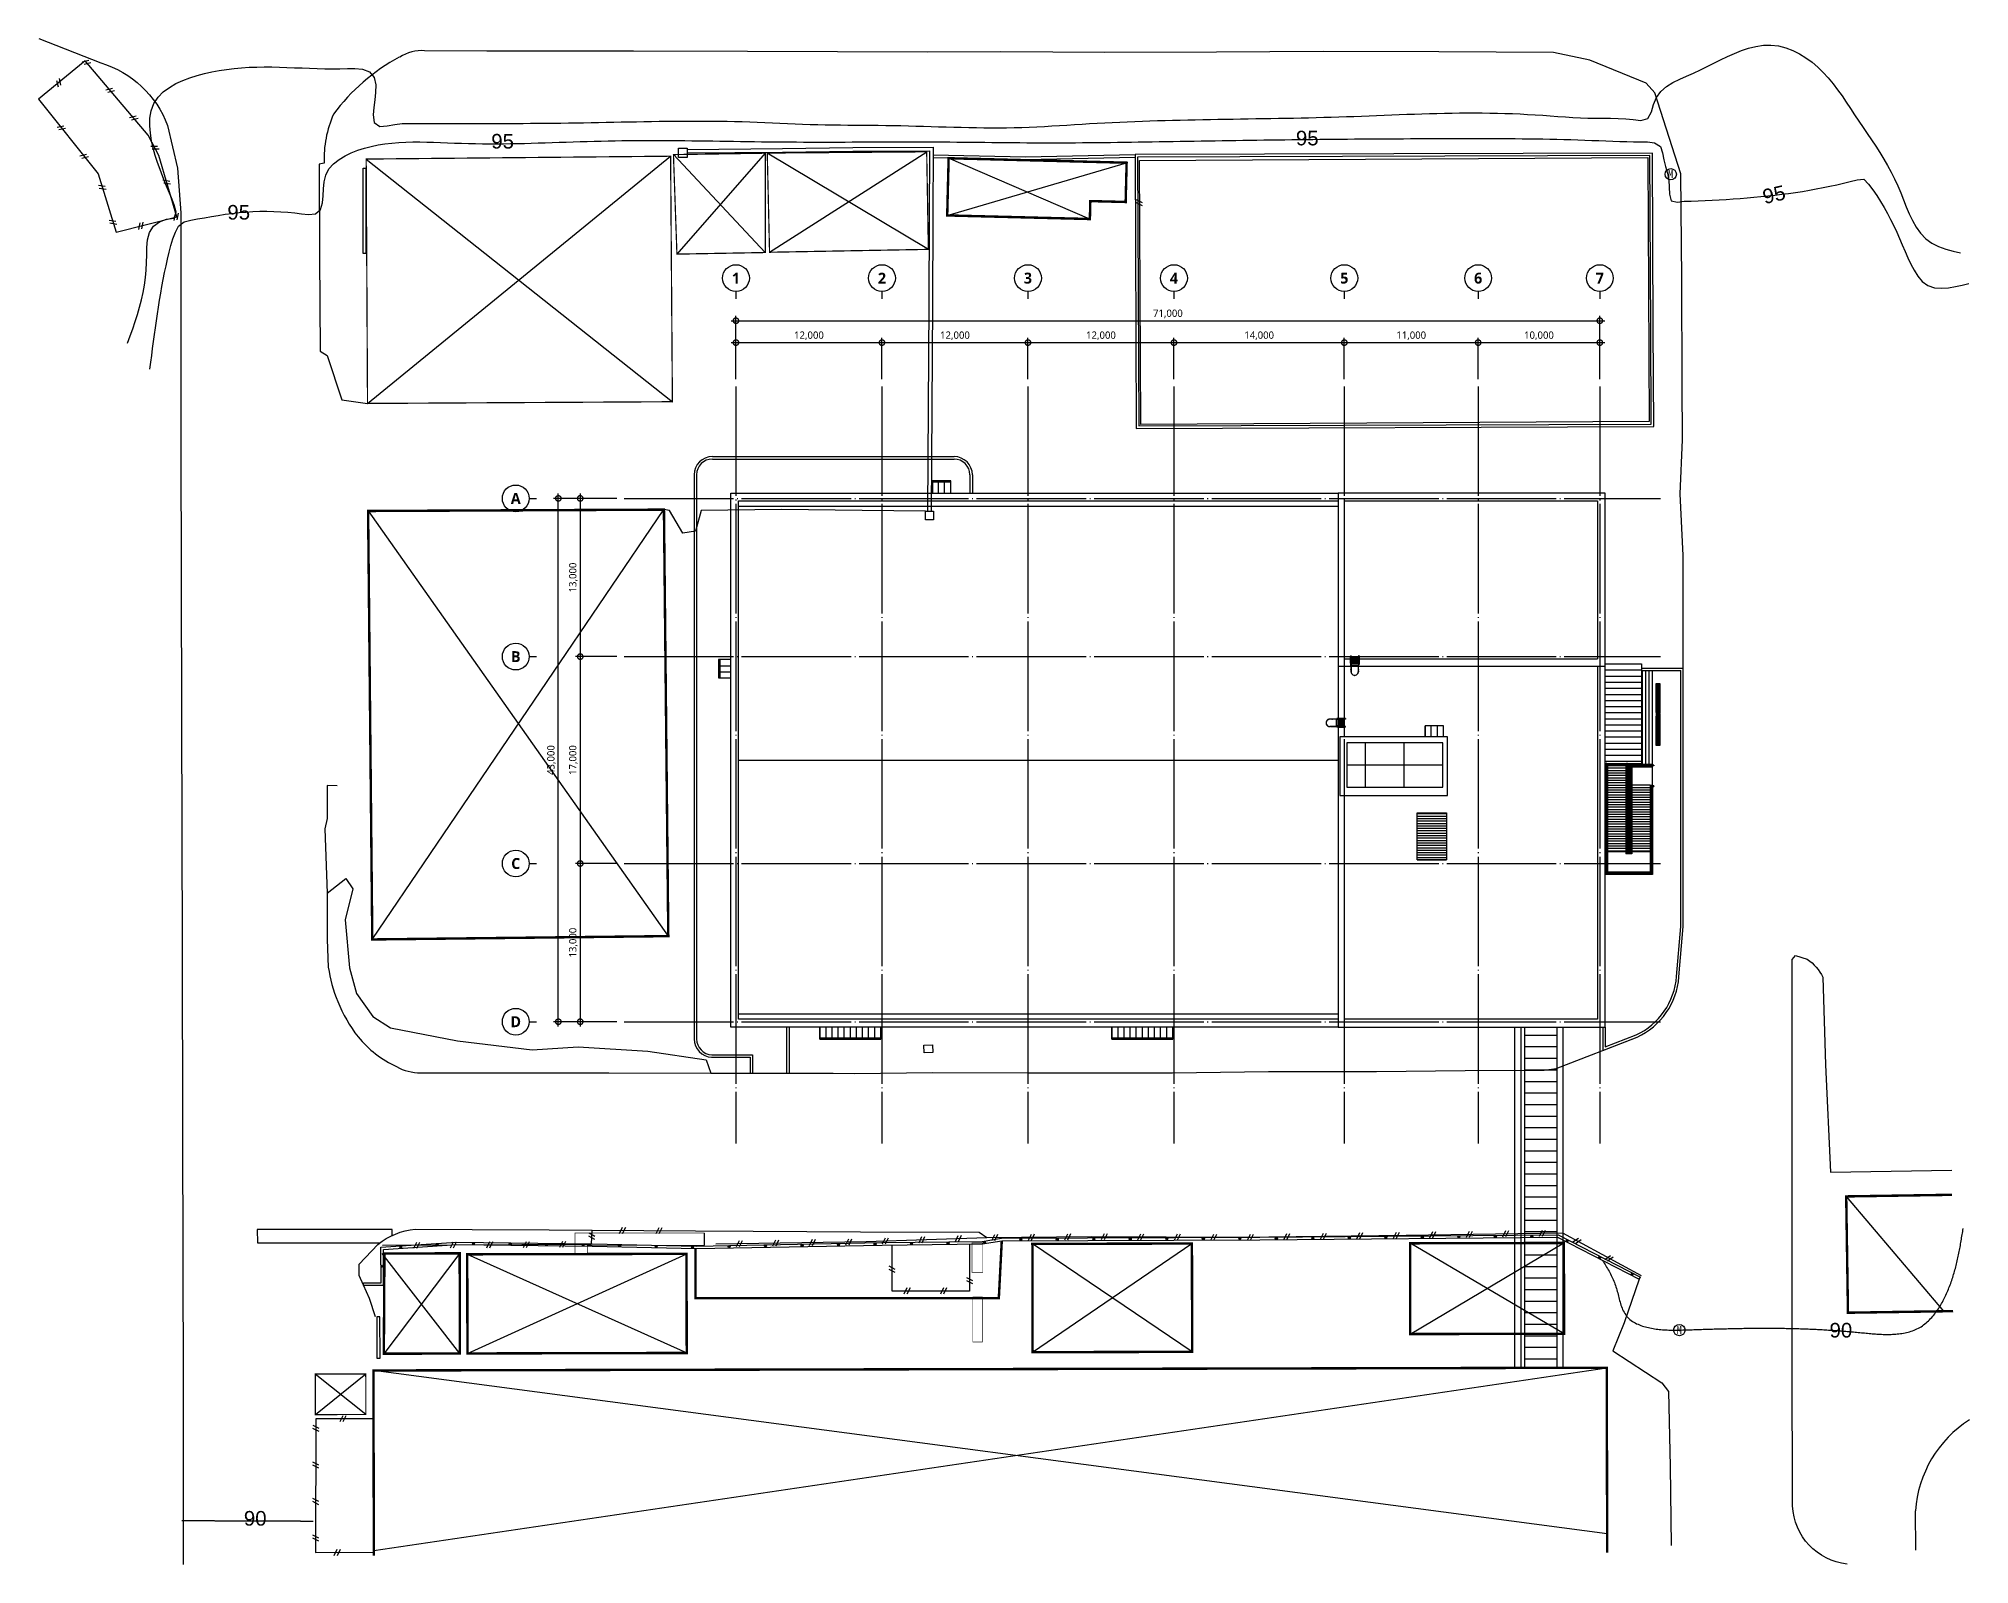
# Model space of a CAD drawing. Header units: millimetres. Extents: x 35877 to 194566, y 28254 to 153620.
import ezdxf
from ezdxf.enums import TextEntityAlignment as Align

# ---------------------------------------------------------------- set-up
doc = ezdxf.new("R2010")
doc.units = ezdxf.units.MM
doc.header["$LTSCALE"] = 300
for name, pattern in [('CEN-GAUN', [32.2, 30, -1, 0.2, -1]), ('XR-PLAN$0$XR01-B21-EA-1-P$0$HID', [2.3, 1.5, -0.8]), ('XR-현황측량도$0$DASHED2', [0.375, 0.25, -0.125])]:
    doc.linetypes.add(name, pattern=pattern)
doc.layers.get('DEFPOINTS').update_dxf_attribs({"color": 137})
for name, color, linetype in [('BA', 9, 'Continuous'), ('CEN', 15, 'CEN-GAUN'), ('ELE-7', 7, 'Continuous'), ('ETC-8', 8, 'Continuous'), ('HAT', 8, 'Continuous'), ('PTANNOTELE', 7, 'Continuous'), ('WALL-D', 3, 'Continuous'), ('XR-PLAN$0$CAGE_LADDER', 8, 'Continuous'), ('XR-PLAN$0$ELE-7', 7, 'Continuous'), ('XR-PLAN$0$ELE-8', 8, 'Continuous'), ('XR-PLAN$0$HAT', 8, 'Continuous'), ('XR-현황측량도$0$기타맨홀(25)', 25, 'Continuous'), ('XR-현황측량도$0$도시가스맨홀(50)', 50, 'Continuous'), ('XR-현황측량도$0$조경석해치(8)', 8, 'Continuous'), ('XR-현황측량도$0$콘크리트수로(5)', 8, 'Continuous')]:
    doc.layers.add(name, color=color, linetype=linetype)
doc.styles.add('XR-PLAN$0$$0$스타일1', font='malgun.ttf')
doc.styles.add('XR-PLAN$0$스타일1', font='malgun.ttf')
doc.styles.add('XR-PLAN$0$스타일2', font='malgunbd.ttf')
doc.styles.add('XR-현황측량도$0$Arial_4', font='arial.ttf')
doc.styles.add('XR-현황측량도$0$돋음체', font='')
doc.styles.get('XR-현황측량도$0$돋음체').set_extended_font_data('DotumChe')
doc.dimstyles.new('XR-PLAN$0$CJA', dxfattribs={"dimscale": 300, "dimtxt": 2.7, "dimasz": 1, "dimexe": 2, "dimexo": 3, "dimgap": 1, "dimtad": 1, "dimdec": 0, "dimzin": 1, "dimdsep": 46, "dimlunit": 6, "dimtxsty": 'XR-PLAN$0$$0$스타일1', "dimblk": 'XR-PLAN$0$CJDOT', "dimcen": 0.09, "dimdle": 1, "dimclrd": 256, "dimclre": 256, "dimclrt": 3, "dimadec": 0, "dimazin": 0, "dimtfac": 1, "dimtdec": 0, "dimtix": 1, "dimtmove": 2, "dimatfit": 3, "dimldrblk": 'XR-PLAN$0$CJDOT', "dimfxl": 1, "dimtolj": 1, "dimtzin": 1, "dimarcsym": 0})
pattern_1 = [(90, (126592.45, 70907.36), (-500, 3e-14), [])]

msp = doc.modelspace()

# ---------------------------------------------------------------- texts
at = {"layer": 'BA', "style": 'XR-현황측량도$0$Arial_4'}
for rotation, p in [(0.065431, (140147.3, 144849.4)), (0.065431, (74013.6, 144589.3)), (12.911789, (178639.9, 140226)), (0.065431, (52323.6, 138751.6))]:
    msp.add_text('95', height=1200, rotation=rotation, dxfattribs=at).set_placement(p, align=Align.CENTER)
for p in [(184004.3, 46896.1), (53678.6, 31438.8)]:
    msp.add_text('90', height=1200, dxfattribs=at).set_placement(p, align=Align.CENTER)

# ---------------------------------------------------------------- blocks, each defined once
blk = doc.blocks.new('XR-현황측량도$0$P')
at = {"layer": 'BA', "linetype": 'Continuous'}
for points in [[(-0.25, -0.25), (0, 0.25)], [(0, -0.25), (0.25, 0.25)]]:
    blk.add_lwpolyline(points, dxfattribs=at)
blk = doc.blocks.new('XR-현황측량도$0$I1')
at = {"layer": 'BA'}
blk.add_hatch(color=256, dxfattribs=at).paths.add_polyline_path([(0.08, 0, 1), (-0.08, 0, 1)])
blk.add_circle((0, 0), 0.0846, dxfattribs=at)
blk = doc.blocks.new('XR-현황측량도$0$m')
at = {"layer": 'XR-현황측량도$0$기타맨홀(25)'}
blk.add_circle((0, 0), 0.78, dxfattribs=at)
at = {"layer": 'XR-현황측량도$0$기타맨홀(25)', "linetype": 'Continuous', "style": 'XR-현황측량도$0$돋음체'}
blk.add_text('M', height=1.1, dxfattribs=at).set_placement((-0.37, -0.52))
blk = doc.blocks.new('XR-PLAN$0$_DotSmall')
at = {"color": 0, "linetype": 'ByBlock', "const_width": 0.5}
blk.add_lwpolyline([(-0.0625, 0, 1), (0.0625, 0, 1)], format="xyb", close=True, dxfattribs=at)
blk = doc.blocks.new('*D27')
at = {"layer": 'BA', "lineweight": -2, "transparency": 16777216}
for p, q in [((78592, 72442), (78592, 116242)), ((83392, 115842), (78192, 115842)), ((83392, 72842), (78192, 72842))]:
    blk.add_line(p, q, dxfattribs=at)
at = {"layer": 'DEFPOINTS', "color": 0, "transparency": 16777216}
for p in [(78592, 115842), (83992, 115842), (83992, 72842)]:
    blk.add_point(p, dxfattribs=at)
at = {"layer": 'BA', "lineweight": -2, "transparency": 16777216, "xscale": 900, "yscale": 900, "zscale": 900}
for p, rotation in [((78592, 115842), 90), ((78592, 72842), 270)]:
    blk.add_blockref('XR-PLAN$0$_DotSmall', p, dxfattribs=dict(at, rotation=rotation))
at = {"layer": 'BA', "color": 9, "transparency": 16777216, "insert": (78032, 94342), "char_height": 600, "attachment_point": 5, "rotation": 90, "style": 'XR-PLAN$0$$0$스타일1'}
blk.add_mtext('\\A1;43,000', dxfattribs=at)
blk = doc.blocks.new('XR-PLAN$0$CJDOT')
blk.add_line((-2, 0), (2, 0))
at = {"const_width": 0.5}
blk.add_lwpolyline([(-0.25, 0, 1), (0.25, 0, 1)], format="xyb", close=True, dxfattribs=at)
blk = doc.blocks.new('*D28')
at = {"layer": 'BA', "lineweight": -2, "transparency": 16777216}
for p, q in [((80392, 116242), (80392, 102442)), ((83392, 115842), (79992, 115842)), ((83392, 102842), (79992, 102842))]:
    blk.add_line(p, q, dxfattribs=at)
at = {"layer": 'DEFPOINTS', "color": 0, "transparency": 16777216}
for p in [(83992, 115842), (80392, 102842), (83992, 102842)]:
    blk.add_point(p, dxfattribs=at)
at = {"layer": 'BA', "lineweight": -2, "transparency": 16777216, "xscale": 900, "yscale": 900, "zscale": 900}
for p, rotation in [((80392, 115842), 90), ((80392, 102842), 270)]:
    blk.add_blockref('XR-PLAN$0$_DotSmall', p, dxfattribs=dict(at, rotation=rotation))
at = {"layer": 'BA', "color": 9, "transparency": 16777216, "insert": (79830, 109342), "char_height": 600, "attachment_point": 5, "rotation": 90, "style": 'XR-PLAN$0$$0$스타일1'}
blk.add_mtext('\\A1;13,000', dxfattribs=at)
blk = doc.blocks.new('*D29')
at = {"layer": 'BA', "lineweight": -2, "transparency": 16777216}
for p, q in [((80392, 103242), (80392, 85442)), ((83392, 102842), (79992, 102842)), ((83392, 85842), (79992, 85842))]:
    blk.add_line(p, q, dxfattribs=at)
at = {"layer": 'DEFPOINTS', "color": 0, "transparency": 16777216}
for p in [(83992, 102842), (80392, 85842), (83992, 85842)]:
    blk.add_point(p, dxfattribs=at)
at = {"layer": 'BA', "lineweight": -2, "transparency": 16777216, "xscale": 900, "yscale": 900, "zscale": 900}
for p, rotation in [((80392, 102842), 90), ((80392, 85842), 270)]:
    blk.add_blockref('XR-PLAN$0$_DotSmall', p, dxfattribs=dict(at, rotation=rotation))
at = {"layer": 'BA', "color": 9, "transparency": 16777216, "insert": (79830, 94342), "char_height": 600, "attachment_point": 5, "rotation": 90, "style": 'XR-PLAN$0$$0$스타일1'}
blk.add_mtext('\\A1;17,000', dxfattribs=at)
blk = doc.blocks.new('*D30')
at = {"layer": 'BA', "lineweight": -2, "transparency": 16777216}
for p, q in [((83392, 85842), (79992, 85842)), ((80392, 86242), (80392, 72442)), ((83392, 72842), (79992, 72842))]:
    blk.add_line(p, q, dxfattribs=at)
at = {"layer": 'DEFPOINTS', "color": 0, "transparency": 16777216}
for p in [(83992, 85842), (80392, 72842), (83992, 72842)]:
    blk.add_point(p, dxfattribs=at)
at = {"layer": 'BA', "lineweight": -2, "transparency": 16777216, "xscale": 900, "yscale": 900, "zscale": 900}
for p, rotation in [((80392, 85842), 90), ((80392, 72842), 270)]:
    blk.add_blockref('XR-PLAN$0$_DotSmall', p, dxfattribs=dict(at, rotation=rotation))
at = {"layer": 'BA', "color": 9, "transparency": 16777216, "insert": (79830, 79342), "char_height": 600, "attachment_point": 5, "rotation": 90, "style": 'XR-PLAN$0$$0$스타일1'}
blk.add_mtext('\\A1;13,000', dxfattribs=at)
blk = doc.blocks.new('XR-PLAN$0$1')
blk.add_line((0, 600), (0, 0))
blk.add_circle((0, 1700), 1100)
at = {"style": 'XR-PLAN$0$스타일2'}
blk.add_attdef('X', text='', height=900, dxfattribs=at).set_placement((0, 1700), align=Align.MIDDLE)
blk = doc.blocks.new('*D31')
at = {"layer": 'BA', "lineweight": -2, "transparency": 16777216}
for p, q in [((128792, 128642), (143592, 128642)), ((129192, 125642), (129192, 129042)), ((143192, 125642), (143192, 129042))]:
    blk.add_line(p, q, dxfattribs=at)
at = {"layer": 'DEFPOINTS', "color": 0, "transparency": 16777216}
for p in [(143192, 128642), (129192, 125042), (143192, 125042)]:
    blk.add_point(p, dxfattribs=at)
at = {"layer": 'BA', "lineweight": -2, "transparency": 16777216, "xscale": 900, "yscale": 900, "zscale": 900, "rotation": 180}
blk.add_blockref('XR-PLAN$0$_DotSmall', (129192, 128642), dxfattribs=at)
at = {"layer": 'BA', "lineweight": -2, "transparency": 16777216, "xscale": 900, "yscale": 900, "zscale": 900}
blk.add_blockref('XR-PLAN$0$_DotSmall', (143192, 128642), dxfattribs=at)
at = {"layer": 'BA', "color": 9, "transparency": 16777216, "insert": (136192, 129204), "char_height": 600, "attachment_point": 5, "style": 'XR-PLAN$0$스타일1'}
blk.add_mtext('\\A1;14,000', dxfattribs=at)
blk = doc.blocks.new('*D32')
at = {"layer": 'BA', "lineweight": -2, "transparency": 16777216}
for p, q in [((116792, 128642), (129592, 128642)), ((117192, 125642), (117192, 129042)), ((129192, 125642), (129192, 129042))]:
    blk.add_line(p, q, dxfattribs=at)
at = {"layer": 'DEFPOINTS', "color": 0, "transparency": 16777216}
for p in [(129192, 128642), (117192, 125042), (129192, 125042)]:
    blk.add_point(p, dxfattribs=at)
at = {"layer": 'BA', "lineweight": -2, "transparency": 16777216, "xscale": 900, "yscale": 900, "zscale": 900, "rotation": 180}
blk.add_blockref('XR-PLAN$0$_DotSmall', (117192, 128642), dxfattribs=at)
at = {"layer": 'BA', "lineweight": -2, "transparency": 16777216, "xscale": 900, "yscale": 900, "zscale": 900}
blk.add_blockref('XR-PLAN$0$_DotSmall', (129192, 128642), dxfattribs=at)
at = {"layer": 'BA', "color": 9, "transparency": 16777216, "insert": (123192, 129204), "char_height": 600, "attachment_point": 5, "style": 'XR-PLAN$0$스타일1'}
blk.add_mtext('\\A1;12,000', dxfattribs=at)
blk = doc.blocks.new('*D33')
at = {"layer": 'BA', "lineweight": -2, "transparency": 16777216}
for p, q in [((104792, 128642), (117592, 128642)), ((105192, 125642), (105192, 129042)), ((117192, 125642), (117192, 129042))]:
    blk.add_line(p, q, dxfattribs=at)
at = {"layer": 'DEFPOINTS', "color": 0, "transparency": 16777216}
for p in [(117192, 128642), (105192, 125042), (117192, 125042)]:
    blk.add_point(p, dxfattribs=at)
at = {"layer": 'BA', "lineweight": -2, "transparency": 16777216, "xscale": 900, "yscale": 900, "zscale": 900, "rotation": 180}
blk.add_blockref('XR-PLAN$0$_DotSmall', (105192, 128642), dxfattribs=at)
at = {"layer": 'BA', "lineweight": -2, "transparency": 16777216, "xscale": 900, "yscale": 900, "zscale": 900}
blk.add_blockref('XR-PLAN$0$_DotSmall', (117192, 128642), dxfattribs=at)
at = {"layer": 'BA', "color": 9, "transparency": 16777216, "insert": (111192, 129204), "char_height": 600, "attachment_point": 5, "style": 'XR-PLAN$0$스타일1'}
blk.add_mtext('\\A1;12,000', dxfattribs=at)
blk = doc.blocks.new('*D34')
at = {"layer": 'BA', "lineweight": -2, "transparency": 16777216}
for p, q in [((92792, 128642), (105592, 128642)), ((93192, 125642), (93192, 129042)), ((105192, 125642), (105192, 129042))]:
    blk.add_line(p, q, dxfattribs=at)
at = {"layer": 'DEFPOINTS', "color": 0, "transparency": 16777216}
for p in [(105192, 128642), (93192, 125042), (105192, 125042)]:
    blk.add_point(p, dxfattribs=at)
at = {"layer": 'BA', "lineweight": -2, "transparency": 16777216, "xscale": 900, "yscale": 900, "zscale": 900, "rotation": 180}
blk.add_blockref('XR-PLAN$0$_DotSmall', (93192, 128642), dxfattribs=at)
at = {"layer": 'BA', "lineweight": -2, "transparency": 16777216, "xscale": 900, "yscale": 900, "zscale": 900}
blk.add_blockref('XR-PLAN$0$_DotSmall', (105192, 128642), dxfattribs=at)
at = {"layer": 'BA', "color": 9, "transparency": 16777216, "insert": (99192, 129204), "char_height": 600, "attachment_point": 5, "style": 'XR-PLAN$0$스타일1'}
blk.add_mtext('\\A1;12,000', dxfattribs=at)
blk = doc.blocks.new('*D35')
at = {"layer": 'BA', "lineweight": -2, "transparency": 16777216}
for p, q in [((153792, 128642), (164592, 128642)), ((154192, 125642), (154192, 129042)), ((164192, 125642), (164192, 129042))]:
    blk.add_line(p, q, dxfattribs=at)
at = {"layer": 'DEFPOINTS', "color": 0, "transparency": 16777216}
for p in [(164192, 128642), (154192, 125042), (164192, 125042)]:
    blk.add_point(p, dxfattribs=at)
at = {"layer": 'BA', "lineweight": -2, "transparency": 16777216, "xscale": 900, "yscale": 900, "zscale": 900, "rotation": 180}
blk.add_blockref('XR-PLAN$0$_DotSmall', (154192, 128642), dxfattribs=at)
at = {"layer": 'BA', "lineweight": -2, "transparency": 16777216, "xscale": 900, "yscale": 900, "zscale": 900}
blk.add_blockref('XR-PLAN$0$_DotSmall', (164192, 128642), dxfattribs=at)
at = {"layer": 'BA', "color": 9, "transparency": 16777216, "insert": (159192, 129204), "char_height": 600, "attachment_point": 5, "style": 'XR-PLAN$0$스타일1'}
blk.add_mtext('\\A1;10,000', dxfattribs=at)
blk = doc.blocks.new('*D36')
at = {"layer": 'BA', "lineweight": -2, "transparency": 16777216}
for p, q in [((142792, 128642), (154592, 128642)), ((143192, 125642), (143192, 129042)), ((154192, 125642), (154192, 129042))]:
    blk.add_line(p, q, dxfattribs=at)
at = {"layer": 'DEFPOINTS', "color": 0, "transparency": 16777216}
for p in [(154192, 128642), (143192, 125042), (154192, 125042)]:
    blk.add_point(p, dxfattribs=at)
at = {"layer": 'BA', "lineweight": -2, "transparency": 16777216, "xscale": 900, "yscale": 900, "zscale": 900, "rotation": 180}
blk.add_blockref('XR-PLAN$0$_DotSmall', (143192, 128642), dxfattribs=at)
at = {"layer": 'BA', "lineweight": -2, "transparency": 16777216, "xscale": 900, "yscale": 900, "zscale": 900}
blk.add_blockref('XR-PLAN$0$_DotSmall', (154192, 128642), dxfattribs=at)
at = {"layer": 'BA', "color": 9, "transparency": 16777216, "insert": (148692, 129204), "char_height": 600, "attachment_point": 5, "style": 'XR-PLAN$0$스타일1'}
blk.add_mtext('\\A1;11,000', dxfattribs=at)
blk = doc.blocks.new('*D37')
at = {"layer": 'BA', "lineweight": -2, "transparency": 16777216}
for p, q in [((92792, 130442), (164592, 130442)), ((93192, 125642), (93192, 130842)), ((164192, 125642), (164192, 130842))]:
    blk.add_line(p, q, dxfattribs=at)
at = {"layer": 'DEFPOINTS', "color": 0, "transparency": 16777216}
for p in [(164192, 130442), (93192, 125042), (164192, 125042)]:
    blk.add_point(p, dxfattribs=at)
at = {"layer": 'BA', "lineweight": -2, "transparency": 16777216, "xscale": 900, "yscale": 900, "zscale": 900, "rotation": 180}
blk.add_blockref('XR-PLAN$0$_DotSmall', (93192, 130442), dxfattribs=at)
at = {"layer": 'BA', "lineweight": -2, "transparency": 16777216, "xscale": 900, "yscale": 900, "zscale": 900}
blk.add_blockref('XR-PLAN$0$_DotSmall', (164192, 130442), dxfattribs=at)
at = {"layer": 'BA', "color": 9, "transparency": 16777216, "insert": (128692, 131004), "char_height": 600, "attachment_point": 5, "style": 'XR-PLAN$0$스타일1'}
blk.add_mtext('\\A1;71,000', dxfattribs=at)
blk = doc.blocks.new('XR-PLAN$0$CAGE_RADDER')
at = {"layer": 'XR-PLAN$0$CAGE_LADDER'}
h = blk.add_hatch(dxfattribs=at)
h.set_pattern_fill('GRATE', color=256, scale=100, angle=90, style=0)
h.set_pattern_definition([(90, (814.94, 130.295), (-79.375, -2e-14), []), (180, (814.94, 130.3), (5e-14, -317.5), [])])
h.paths.add_polyline_path([(0, -382), (0, 326), (500, 326), (500, -382)])
for p, q in [((-801, 258), (-802, 263)), ((-761, 270), (-763, 276)), ((-118, 278), (-693, 278)), ((-118, 272), (-693, 272)), ((-526, 278), (-526, 283)), ((-526, 283), (-485, 283)), ((-485, 283), (-485, 278)), ((-157, 272), (-157, -322)), ((-141, 272), (-141, -322)), ((-118, 278), (-118, 272)), ((610, 326), (-97, 326)), ((-97, 326), (-97, 272)), ((610, 272), (-97, 272)), ((0, 214), (0, 268)), ((0, 268), (0, 214)), ((610, 326), (610, 272)), ((-995, -5), (-1001, -5)), ((-995, -46), (-1001, -46)), ((-801, -308), (-802, -314)), ((-761, -321), (-763, -326)), ((-118, -322), (-693, -322)), ((-688, -328), (-693, -328)), ((-626, -328), (-688, -328)), ((-626, -328), (-118, -328)), ((-526, -334), (-526, -328)), ((-485, -334), (-526, -334)), ((-485, -328), (-485, -334)), ((-118, -328), (-118, -322)), ((610, -328), (-97, -328)), ((-97, -382), (-97, -328)), ((610, -382), (-97, -382)), ((0, -268), (0, -214)), ((0, -214), (0, -268)), ((610, -382), (610, -328))]:
    blk.add_line(p, q, dxfattribs=at)
at = {"layer": 'XR-PLAN$0$CAGE_LADDER', "linetype": 'XR-PLAN$0$XR01-B21-EA-1-P$0$HID'}
for p, q in [((610, 277), (-97, 277)), ((610, -334), (-97, -334))]:
    blk.add_line(p, q, dxfattribs=at)
at = {"layer": 'XR-PLAN$0$CAGE_LADDER'}
for points in [[(-97, 278), (-97, 330), (-99, 330, 0.4142136), (-102, 326), (-102, 290, -0.4142136), (-109, 283), (-198, 283, 0.4142136), (-201, 280), (-201, 278)], [(-97, -328), (-97, -380), (-99, -380, -0.4142136), (-102, -377), (-102, -340, 0.4142136), (-109, -334), (-198, -334, -0.4142136), (-201, -331), (-201, -328)]]:
    blk.add_lwpolyline(points, format="xyb", close=True, dxfattribs=at)
blk.add_lwpolyline([(500, 326), (0, 326), (0, -382), (500, -382)], close=True, dxfattribs=at)
for centre, radius, start, end in [((-693, -25), 303, 89.98419, 269.98419), ((-693, -25), 297, 89.98419, 269.98419), ((-686, -39), 324, 103.6998, 111.04076), ((-678, -25), 323, 176.32467, 183.67533), ((-686, -11), 324, 248.95924, 256.3002)]:
    blk.add_arc(centre, radius, start, end, dxfattribs=at)

# ---------------------------------------------------------------- dimensions: what is measured, and where the dimension line sits
at = {"layer": 'BA'}
dim = msp.add_linear_dim(base=(164192.4, 130442.4), p1=(93192.4, 125042.4), p2=(164192.4, 125042.4), angle=180, dimstyle='XR-PLAN$0$CJA', override={"dimscale": 200, "dimtxt": 3, "dimasz": 4.5, "dimtxsty": 'XR-PLAN$0$스타일1', "dimblk1": 'XR-PLAN$0$_DotSmall', "dimblk2": 'XR-PLAN$0$_DotSmall', "dimsah": 1, "dimdle": 2, "dimclrt": 9}, dxfattribs=at)
dim.commit()
dim.dimension.update_dxf_attribs({"geometry": '*D37', "text_midpoint": (128692.4, 131004.3), "dimtype": 160})
for base, p1, p2, picture, middle in [((105192.4, 128642.4), (93192.4, 125042.4), (105192.4, 125042.4), '*D34', (99192.4, 129204.3)), ((117192.4, 128642.4), (105192.4, 125042.4), (117192.4, 125042.4), '*D33', (111192.4, 129204.3)), ((129192.4, 128642.4), (117192.4, 125042.4), (129192.4, 125042.4), '*D32', (123192.4, 129204.3)), ((143192.4, 128642.4), (129192.4, 125042.4), (143192.4, 125042.4), '*D31', (136192.4, 129204.3)), ((154192.4, 128642.4), (143192.4, 125042.4), (154192.4, 125042.4), '*D36', (148692.4, 129204.3)), ((164192.4, 128642.4), (154192.4, 125042.4), (164192.4, 125042.4), '*D35', (159192.4, 129204.3))]:
    dim = msp.add_linear_dim(base=base, p1=p1, p2=p2, dimstyle='XR-PLAN$0$CJA', override={"dimscale": 200, "dimtxt": 3, "dimasz": 4.5, "dimtxsty": 'XR-PLAN$0$스타일1', "dimblk1": 'XR-PLAN$0$_DotSmall', "dimblk2": 'XR-PLAN$0$_DotSmall', "dimsah": 1, "dimdle": 2, "dimclrd": 256, "dimclre": 256, "dimclrt": 9}, dxfattribs=at)
    dim.commit()
    dim.dimension.update_dxf_attribs({"geometry": picture, "text_midpoint": middle})
for base, p1, p2, angle, picture, middle in [((78592.4, 115842.4), (83992.4, 72842.4), (83992.4, 115842.4), 270, '*D27', (78032.1, 94342.4)), ((80392.4, 102842.4), (83992.4, 115842.4), (83992.4, 102842.4), 90, '*D28', (79830.5, 109342.4)), ((80392.4, 85842.4), (83992.4, 102842.4), (83992.4, 85842.4), 270, '*D29', (79830.5, 94342.4)), ((80392.4, 72842.4), (83992.4, 85842.4), (83992.4, 72842.4), 270, '*D30', (79830.5, 79342.4))]:
    dim = msp.add_linear_dim(base=base, p1=p1, p2=p2, angle=angle, dimstyle='XR-PLAN$0$CJA', override={"dimscale": 200, "dimtxt": 3, "dimasz": 4.5, "dimblk1": 'XR-PLAN$0$_DotSmall', "dimblk2": 'XR-PLAN$0$_DotSmall', "dimsah": 1, "dimdle": 2, "dimclrd": 256, "dimclre": 256, "dimclrt": 9}, dxfattribs=at)
    dim.commit()
    dim.dimension.update_dxf_attribs({"geometry": picture, "text_midpoint": middle})

# ---------------------------------------------------------------- hatches: boundary and pattern name
at = {"layer": 'HAT'}
h = msp.add_hatch(dxfattribs=at)
h.set_pattern_fill('_USER', color=256, scale=500, pattern_type=0)
h.set_pattern_definition([(0, (168692.45, 102242.36), (0, 500), [])])
h.paths.add_polyline_path([(167627.4, 94042.4), (164627.4, 94042.4), (164627.4, 102242.4), (167627.4, 102242.4)])
h = msp.add_hatch(dxfattribs=at)
h.set_pattern_fill('_USER', color=256, scale=200, pattern_type=0)
h.set_pattern_definition([(0, (166827.45, 92292.36), (0, 200), [])])
h.paths.add_polyline_path([(166327.4, 86842.4), (166327.4, 93992.4), (164827.4, 93992.4), (164827.4, 86842.4)])
h = msp.add_hatch(dxfattribs=at)
h.set_pattern_fill('_USER', color=256, scale=200, pattern_type=0)
h.set_pattern_definition([(0, (166827.45, 92292.36), (0, 200), [])])
h.paths.add_polyline_path([(168327.4, 86842.4), (168327.4, 92292.4), (166827.4, 92292.4), (166827.4, 86842.4)])
h = msp.add_hatch(dxfattribs=at)
h.set_pattern_fill('_USER', color=256, scale=500, angle=90, pattern_type=0)
h.set_pattern_definition(pattern_1)
h.paths.add_polyline_path([(100092.4, 71407.4), (105092.4, 71407.4), (105092.4, 72407.4), (100092.4, 72407.4)])
h = msp.add_hatch(dxfattribs=at)
h.set_pattern_fill('_USER', color=256, scale=500, angle=90, pattern_type=0)
h.set_pattern_definition(pattern_1)
h.paths.add_polyline_path([(124092.4, 71407.4), (129092.4, 71407.4), (129092.4, 72407.4), (124092.4, 72407.4)])
at = {"layer": 'XR-PLAN$0$HAT'}
h = msp.add_hatch(dxfattribs=at)
h.set_pattern_fill('_USER', color=256, scale=500, angle=270, pattern_type=0)
h.set_pattern_definition([(270, (151342.45, 97252.36), (500, -9e-14), [])])
h.paths.add_polyline_path([(151342.4, 97152.4), (151342.4, 96252.4), (149842.4, 96252.4), (149842.4, 97152.4)])
h = msp.add_hatch(dxfattribs=at)
h.set_pattern_fill('ANSI37', color=256, scale=1000, angle=45)
h.set_pattern_definition([(90, (151292.4, 93940), (-3175, 0), []), (180, (151292.4, 93940), (-2e-13, -3175), [])])
h.paths.add_polyline_path([(143392.4, 92127.4), (151292.4, 92127.4), (151292.4, 95752.4), (143392.4, 95752.4)])
h = msp.add_hatch(dxfattribs=at)
h.set_pattern_fill('_USER', color=9, scale=200, pattern_type=0)
h.set_pattern_definition([(0, (-452907.55, 29942.36), (0, 200), [])])
h.paths.add_polyline_path([(149192.4, 90017.4), (151592.4, 90017.4), (151592.4, 86142.4), (149192.4, 86142.4)])
h = msp.add_hatch(dxfattribs=at)
h.set_pattern_fill('_USER', color=256, scale=950, pattern_type=0)
h.set_pattern_definition([(0, (-284707.55, 29942.4), (0, 950), [])])
h.paths.add_polyline_path([(157992.4, 72407.4), (157992.4, 44382.4), (160692.4, 44382.4), (160692.4, 72407.4)])

# ---------------------------------------------------------------- linework, layer by layer
at = {"layer": 'BA'}
for p, q in [((91257.4, 119277.4), (111122.4, 119277.4)), ((91257.4, 119077.4), (111122.4, 119077.4)), ((89757.4, 117777.4), (89757.4, 71425.6)), ((89957.4, 117777.4), (89957.4, 71425.6)), ((112422.4, 117777.4), (112422.4, 116277.4)), ((112622.4, 117777.4), (112622.4, 116277.4)), ((93392.4, 115192.4), (142692.4, 115192.4)), ((143192.4, 115642.4), (143192.4, 102667.4)), ((143192.4, 102057.4), (143192.4, 96252.4)), ((93392.4, 94342.4), (142692.4, 94342.4)), ((164752.4, 94092.4), (164702.4, 94092.4)), ((168452.4, 92167.4), (168627.4, 92167.4)), ((168627.4, 92217.4), (168627.4, 92167.4)), ((143192.4, 91432.4), (143192.4, 73042.4)), ((93392.4, 73492.4), (142692.4, 73492.4)), ((97357.4, 72407.5), (97357.4, 68625.4)), ((97557.4, 72407.5), (97557.4, 68625.4)), ((157192.4, 72407.4), (157192.4, 44382.4)), ((157692.4, 72407.4), (157692.4, 44382.4)), ((157992.4, 72407.4), (157992.4, 44382.4)), ((160692.4, 44382.4), (160692.4, 72407.4)), ((161192.4, 44382.4), (161192.4, 72407.4)), ((94357.4, 69927.4), (94357.4, 68625.4)), ((94557.4, 70127.1), (94557.4, 68625.4))]:
    msp.add_line(p, q, dxfattribs=at)
for points in [[(35907.9, 153620.4), (41000.7, 151627.8, -0.23010034), (46479.4, 146490.8), (47296.4, 142974.3), (47556.6, 139310.3), (47556.6, 131725.5), (47578.8, 120389.2), (47609.6, 97976.9), (47676, 78865.7), (47697.4, 63880.8), (47748.1, 42935.1), (47748.1, 28254.2)], [(164427.4, 70487.1), (167250.4, 71575.8, 0.27136395), (170699.2, 76533.3), (171051.6, 80657.5), (171040.7, 86393.3), (171053, 101893.3)], [(164627.4, 70778.6), (167172.4, 71760.1, 0.27109865), (170499.9, 76549.6), (170851.6, 80665.8), (170840.7, 86393.2), (170852.8, 101693.2)], [(184518.2, 28278.9, -0.36779867), (180027.9, 33052.8), (179994.8, 45357.2), (180000.4, 57082.1), (180004.7, 67246.9), (179997.3, 75921.6), (179993.5, 77946.2), (180277.1, 78285.8), (181235.6, 77972.8, -0.13633017), (182531, 76490), (182737.3, 69306.8), (183156.4, 60487.8), (193133.7, 60639.1)], [(63565.1, 48582.9), (63068.8, 50107.9), (62575.5, 51190.9), (62228.5, 52000.8), (62217.6, 52924), (63761.1, 54547.7, -0.14471877), (66835.9, 55800), (71507, 55766.3), (77852.9, 55751), (81375.8, 55717.7), (89876.9, 55663.6), (94607, 55621.5), (103423.2, 55566.4), (113186.1, 55556.2), (113809.3, 55116.1)]]:
    msp.add_lwpolyline(points, format="xyb", dxfattribs=at)
for points, elevation in [([(43189.2, 128609.9), (43401.5, 129193.5), (43401.5, 129193.5), (43609.8, 129778.6), (43609.8, 129778.6), (43810.3, 130366.4), (43810.3, 130366.4), (43999.2, 130958), (43999.2, 130958), (44172.9, 131554.2), (44172.9, 131554.2), (44328.3, 132155.4), (44328.3, 132155.4), (44462.6, 132761.7), (44462.6, 132761.7), (44573.3, 133372.8), (44573.3, 133372.8), (44658.9, 133987.8), (44658.9, 133987.8), (44718.2, 134606), (44718.2, 134606), (44750.7, 135226.1), (44750.7, 135226.1), (44760.8, 135847), (44760.8, 135847), (44775.5, 136467.9), (44775.5, 136467.9), (44832.1, 137086.1), (44832.1, 137086.1), (44984.7, 137686.7), (44984.7, 137686.7), (45308.8, 138211.8), (45308.8, 138211.8), (45818.4, 138560), (45818.4, 138560), (46394.6, 138789.1), (46394.6, 138789.1), (47009.3, 138870.7), (47009.3, 138870.7), (47170.2, 139369.9), (47170.2, 139369.9), (47013.1, 139970.3), (47013.1, 139970.3), (46793.6, 140551.1), (46793.6, 140551.1), (46553.8, 141124), (46553.8, 141124), (46315.9, 141697.6), (46315.9, 141697.6), (46084.2, 142273.8), (46084.2, 142273.8), (45862.4, 142853.9), (45862.4, 142853.9), (45654.3, 143439), (45654.3, 143439), (45464.1, 144030.2), (45464.1, 144030.2), (45296.9, 144628.3), (45296.9, 144628.3), (45159.5, 145233.8), (45159.5, 145233.8), (45060.7, 145846.8), (45060.7, 145846.8), (45012.5, 146465.7), (45012.5, 146465.7), (45031.5, 147086.1), (45031.5, 147086.1), (45138.6, 147697.1), (45138.6, 147697.1), (45355.8, 148277.8), (45355.8, 148277.8), (45693, 148797.8), (45693, 148797.8), (46126.8, 149241.1), (46126.8, 149241.1), (46623.9, 149612.5), (46623.9, 149612.5), (47161.5, 149923), (47161.5, 149923), (47725, 150183.7), (47725, 150183.7), (48305.6, 150403.8), (48305.6, 150403.8), (48897.9, 150590.3), (48897.9, 150590.3), (49498.4, 150748.4), (49498.4, 150748.4), (50104.8, 150882.4), (50104.8, 150882.4), (50715.5, 150995.3), (50715.5, 150995.3), (51329.3, 151089.3), (51329.3, 151089.3), (51945.7, 151164.9), (51945.7, 151164.9), (52564.1, 151222.2), (52564.1, 151222.2), (53183.8, 151261.8), (53183.8, 151261.8), (53804.4, 151285), (53804.4, 151285), (54425.3, 151293.6), (54425.3, 151293.6), (55046.3, 151289.8), (55046.3, 151289.8), (55667.3, 151276.4), (55667.3, 151276.4), (56288, 151256.2), (56288, 151256.2), (56908.5, 151232.3), (56908.5, 151232.3), (57529.1, 151207.4), (57529.1, 151207.4), (58149.7, 151184.1), (58149.7, 151184.1), (58770.4, 151164.7), (58770.4, 151164.7), (59391.3, 151151), (59391.3, 151151), (60012.3, 151144.4), (60012.3, 151144.4), (60633.3, 151146.1), (60633.3, 151146.1), (61254.2, 151156.2), (61254.2, 151156.2), (61875.2, 151156.2), (61875.2, 151156.2), (62493.3, 151101.5), (62493.3, 151101.5), (63078, 150903), (63078, 150903), (63464.5, 150432.4), (63464.5, 150432.4), (63579.5, 149824.7), (63579.5, 149824.7), (63566.8, 149204.2), (63566.8, 149204.2), (63499.7, 148586.9), (63499.7, 148586.9), (63418.7, 147971.1), (63418.7, 147971.1), (63381, 147351.7), (63381, 147351.7), (63461.8, 146737.5), (63461.8, 146737.5), (63916.6, 146393.4), (63916.6, 146393.4), (64532, 146464.7), (64532, 146464.7), (65143.3, 146573.3), (65143.3, 146573.3), (65761, 146636.6), (65761, 146636.6), (66381.6, 146657.5), (66381.6, 146657.5), (67002.6, 146656.9), (67002.6, 146656.9), (67623.6, 146654.8), (67623.6, 146654.8), (68244.7, 146652.9), (68244.7, 146652.9), (68865.7, 146651.2), (68865.7, 146651.2), (69486.7, 146649.7), (69486.7, 146649.7), (70107.8, 146648.5), (70107.8, 146648.5), (70728.8, 146647.7), (70728.8, 146647.7), (71349.9, 146647.3), (71349.9, 146647.3), (71970.9, 146647.2), (71970.9, 146647.2), (72592, 146647.7), (72592, 146647.7), (73213, 146648.6), (73213, 146648.6), (73834, 146650.1), (73834, 146650.1), (74455.1, 146652.1), (74455.1, 146652.1), (75076.1, 146654.8), (75076.1, 146654.8), (75697.1, 146658), (75697.1, 146658), (76318.1, 146662), (76318.1, 146662), (76939.2, 146666.8), (76939.2, 146666.8), (77560.2, 146672.3), (77560.2, 146672.3), (78181.2, 146678.6), (78181.2, 146678.6), (78802.2, 146685.8), (78802.2, 146685.8), (79423.2, 146694), (79423.2, 146694), (80044.1, 146703.1), (80044.1, 146703.1), (80665.1, 146713.2), (80665.1, 146713.2), (81286, 146724.1), (81286, 146724.1), (81906.9, 146735.7), (81906.9, 146735.7), (82527.9, 146747.7), (82527.9, 146747.7), (83148.8, 146759.9), (83148.8, 146759.9), (83769.7, 146772.2), (83769.7, 146772.2), (84390.6, 146784.3), (84390.6, 146784.3), (85011.5, 146796), (85011.5, 146796), (85632.5, 146807.1), (85632.5, 146807.1), (86253.4, 146817.5), (86253.4, 146817.5), (86874.4, 146826.8), (86874.4, 146826.8), (87495.4, 146834.9), (87495.4, 146834.9), (88116.4, 146841.6), (88116.4, 146841.6), (88737.4, 146846.7), (88737.4, 146846.7), (89358.4, 146849.8), (89358.4, 146849.8), (89979.5, 146850.9), (89979.5, 146850.9), (90600.5, 146849.7), (90600.5, 146849.7), (91221.5, 146846), (91221.5, 146846), (91842.5, 146839.6), (91842.5, 146839.6), (92463.5, 146830.3), (92463.5, 146830.3), (93084.4, 146817.9), (93084.4, 146817.9), (93705.2, 146802.1), (93705.2, 146802.1), (94326, 146782.8), (94326, 146782.8), (94946.6, 146759.8), (94946.6, 146759.8), (95567, 146733.1), (95567, 146733.1), (96187.4, 146703.7), (96187.4, 146703.7), (96807.7, 146673.3), (96807.7, 146673.3), (97428, 146643.3), (97428, 146643.3), (98048.4, 146615.4), (98048.4, 146615.4), (98669, 146591.1), (98669, 146591.1), (99289.7, 146571.4), (99289.7, 146571.4), (99910.5, 146555.9), (99910.5, 146555.9), (100531.4, 146543.8), (100531.4, 146543.8), (101152.4, 146534.7), (101152.4, 146534.7), (101773.4, 146527.7), (101773.4, 146527.7), (102394.4, 146522.2), (102394.4, 146522.2), (103015.4, 146517.7), (103015.4, 146517.7), (103636.5, 146513.3), (103636.5, 146513.3), (104257.5, 146508.4), (104257.5, 146508.4), (104878.5, 146502.5), (104878.5, 146502.5), (105499.5, 146494.8), (105499.5, 146494.8), (106120.4, 146484.6), (106120.4, 146484.6), (106741.3, 146471.8), (106741.3, 146471.8), (107362.2, 146456.8), (107362.2, 146456.8), (107983, 146440.1), (107983, 146440.1), (108603.8, 146422.3), (108603.8, 146422.3), (109224.5, 146403.9), (109224.5, 146403.9), (109845.3, 146385.3), (109845.3, 146385.3), (110466.1, 146367.3), (110466.1, 146367.3), (111086.9, 146350.2), (111086.9, 146350.2), (111707.7, 146334.6), (111707.7, 146334.6), (112328.6, 146321), (112328.6, 146321), (112949.6, 146310), (112949.6, 146310), (113570.5, 146302.1), (113570.5, 146302.1), (114191.6, 146297.8), (114191.6, 146297.8), (114812.6, 146297.7), (114812.6, 146297.7), (115433.6, 146302.2), (115433.6, 146302.2), (116054.6, 146312), (116054.6, 146312), (116675.4, 146327.5), (116675.4, 146327.5), (117296.1, 146349.1), (117296.1, 146349.1), (117916.5, 146376.1), (117916.5, 146376.1), (118536.8, 146407.5), (118536.8, 146407.5), (119156.8, 146442.4), (119156.8, 146442.4), (119776.7, 146479.8), (119776.7, 146479.8), (120396.5, 146518.9), (120396.5, 146518.9), (121016.3, 146558.6), (121016.3, 146558.6), (121636.1, 146598), (121636.1, 146598), (122256, 146636.2), (122256, 146636.2), (122875.9, 146672.2), (122875.9, 146672.2), (123496.1, 146705.9), (123496.1, 146705.9), (124116.3, 146737.2), (124116.3, 146737.2), (124736.7, 146766.4), (124736.7, 146766.4), (125357.1, 146793.4), (125357.1, 146793.4), (125977.6, 146818.5), (125977.6, 146818.5), (126598.2, 146841.7), (126598.2, 146841.7), (127218.9, 146863.1), (127218.9, 146863.1), (127839.6, 146882.9), (127839.6, 146882.9), (128460.4, 146901.2), (128460.4, 146901.2), (129081.2, 146918), (129081.2, 146918), (129702.1, 146933.6), (129702.1, 146933.6), (130322.9, 146947.9), (130322.9, 146947.9), (130943.8, 146961.2), (130943.8, 146961.2), (131564.7, 146973.4), (131564.7, 146973.4), (132185.7, 146984.9), (132185.7, 146984.9), (132806.6, 146995.6), (132806.6, 146995.6), (133427.6, 147005.7), (133427.6, 147005.7), (134048.5, 147015.5), (134048.5, 147015.5), (134669.5, 147025), (134669.5, 147025), (135290.5, 147034.4), (135290.5, 147034.4), (135911.4, 147043.8), (135911.4, 147043.8), (136532.4, 147053.4), (136532.4, 147053.4), (137153.4, 147063.3), (137153.4, 147063.3), (137774.3, 147073.7), (137774.3, 147073.7), (138395.2, 147084.7), (138395.2, 147084.7), (139016.2, 147096.5), (139016.2, 147096.5), (139637.1, 147109.2), (139637.1, 147109.2), (140258, 147122.9), (140258, 147122.9), (140878.8, 147137.9), (140878.8, 147137.9), (141499.6, 147154.2), (141499.6, 147154.2), (142120.4, 147172.1), (142120.4, 147172.1), (142741.2, 147191.6), (142741.2, 147191.6), (143361.8, 147212.6), (143361.8, 147212.6), (143982.5, 147235), (143982.5, 147235), (144603.1, 147258.3), (144603.1, 147258.3), (145223.6, 147282.3), (145223.6, 147282.3), (145844.2, 147306.6), (145844.2, 147306.6), (146464.8, 147331), (146464.8, 147331), (147085.3, 147355.2), (147085.3, 147355.2), (147705.9, 147378.7), (147705.9, 147378.7), (148326.5, 147401.4), (148326.5, 147401.4), (148947.2, 147422.9), (148947.2, 147422.9), (149567.9, 147443), (149567.9, 147443), (150188.7, 147461.2), (150188.7, 147461.2), (150809.5, 147477.3), (150809.5, 147477.3), (151430.4, 147491), (151430.4, 147491), (152051.3, 147502), (152051.3, 147502), (152672.3, 147510), (152672.3, 147510), (153293.3, 147514.6), (153293.3, 147514.6), (153914.4, 147515.7), (153914.4, 147515.7), (154535.4, 147512.9), (154535.4, 147512.9), (155156.4, 147505.9), (155156.4, 147505.9), (155777.3, 147494.5), (155777.3, 147494.5), (156398.1, 147478.3), (156398.1, 147478.3), (157018.8, 147457.1), (157018.8, 147457.1), (157639.3, 147430.7), (157639.3, 147430.7), (158259.5, 147398.7), (158259.5, 147398.7), (158879.4, 147361.2), (158879.4, 147361.2), (159499.1, 147319.7), (159499.1, 147319.7), (160118.6, 147276), (160118.6, 147276), (160738, 147232), (160738, 147232), (161357.6, 147189.6), (161357.6, 147189.6), (161977.5, 147150.8), (161977.5, 147150.8), (162597.6, 147117.8), (162597.6, 147117.8), (163218.1, 147092.6), (163218.1, 147092.6), (163839, 147077.7), (163839, 147077.7), (164460, 147075.2), (164460, 147075.2), (165081, 147077.7), (165081, 147077.7), (165702, 147068.5), (165702, 147068.5), (166321.9, 147033.6), (166321.9, 147033.6), (166939, 146964.3), (166939, 146964.3), (167556.2, 146899.2), (167556.2, 146899.2), (168138.5, 147065.4), (168138.5, 147065.4), (168438.9, 147601.5), (168438.9, 147601.5), (168614.1, 148197.2), (168614.1, 148197.2), (168843.2, 148773.2), (168843.2, 148773.2), (169205, 149275.9), (169205, 149275.9), (169672.6, 149682.9), (169672.6, 149682.9), (170201.6, 150007.4), (170201.6, 150007.4), (170759.9, 150279.3), (170759.9, 150279.3), (171328.6, 150528.9), (171328.6, 150528.9), (171895.5, 150782.3), (171895.5, 150782.3), (172455.8, 151050.1), (172455.8, 151050.1), (173011.7, 151327), (173011.7, 151327), (173565.9, 151607.2), (173565.9, 151607.2), (174121.3, 151885.1), (174121.3, 151885.1), (174681, 152154.2), (174681, 152154.2), (175247.9, 152407.6), (175247.9, 152407.6), (175825, 152637.1), (175825, 152637.1), (176414.3, 152832.5), (176414.3, 152832.5), (177016.9, 152982.1), (177016.9, 152982.1), (177631, 153072.3), (177631, 153072.3), (178251.4, 153089.7), (178251.4, 153089.7), (178868.5, 153024.3), (178868.5, 153024.3), (179470.8, 152874.9), (179470.8, 152874.9), (180051.4, 152655.3), (180051.4, 152655.3), (180607.2, 152378.8), (180607.2, 152378.8), (181136.2, 152053.7), (181136.2, 152053.7), (181636.4, 151685.9), (181636.4, 151685.9), (182107.3, 151281.2), (182107.3, 151281.2), (182550.1, 150845.9), (182550.1, 150845.9), (182967.1, 150385.8), (182967.1, 150385.8), (183361.7, 149906.3), (183361.7, 149906.3), (183737.6, 149412), (183737.6, 149412), (184098.8, 148906.9), (184098.8, 148906.9), (184449.5, 148394.3), (184449.5, 148394.3), (184793.8, 147877.5), (184793.8, 147877.5), (185136.1, 147359.2), (185136.1, 147359.2), (185480.6, 146842.5), (185480.6, 146842.5), (185828.2, 146327.9), (185828.2, 146327.9), (186176.7, 145813.9), (186176.7, 145813.9), (186523.5, 145298.6), (186523.5, 145298.6), (186865.7, 144780.5), (186865.7, 144780.5), (187200.9, 144257.6), (187200.9, 144257.6), (187526.2, 143728.7), (187526.2, 143728.7), (187839.1, 143192.2), (187839.1, 143192.2), (188137.2, 142647.4), (188137.2, 142647.4), (188418, 142093.5), (188418, 142093.5), (188679.6, 141530.3), (188679.6, 141530.3), (188921.6, 140958.4), (188921.6, 140958.4), (189152.1, 140381.7), (189152.1, 140381.7), (189382.6, 139805), (189382.6, 139805), (189624.6, 139233.1), (189624.6, 139233.1), (189890.7, 138672.1), (189890.7, 138672.1), (190194.9, 138130.8), (190194.9, 138130.8), (190552.7, 137623.7), (190552.7, 137623.7), (190978.4, 137172.5), (190978.4, 137172.5), (191478.1, 136805.3), (191478.1, 136805.3), (192034.7, 136531.3), (192034.7, 136531.3), (192620.7, 136326.2), (192620.7, 136326.2), (193220, 136163.7), (193220, 136163.7), (193824.5, 136021.2)], 96000), ([(164418.3, 53229), (164486, 53119.3), (164486, 53119.3), (164553.5, 53009.6), (164553.5, 53009.6), (164620.7, 52899.6), (164620.7, 52899.6), (164687.4, 52789.4), (164687.4, 52789.4), (164753.5, 52678.7), (164753.5, 52678.7), (164818.8, 52567.6), (164818.8, 52567.6), (164883.1, 52456), (164883.1, 52456), (164946.3, 52343.7), (164946.3, 52343.7), (165008.2, 52230.7), (165008.2, 52230.7), (165068.7, 52116.9), (165068.7, 52116.9), (165127.5, 52002.2), (165127.5, 52002.2), (165184.5, 51886.7), (165184.5, 51886.7), (165239.6, 51770.2), (165239.6, 51770.2), (165292.6, 51652.7), (165292.6, 51652.7), (165343.2, 51534.3), (165343.2, 51534.3), (165391.5, 51414.8), (165391.5, 51414.8), (165437.1, 51294.3), (165437.1, 51294.3), (165480.1, 51172.8), (165480.1, 51172.8), (165520.2, 51050.3), (165520.2, 51050.3), (165557.7, 50927.1), (165557.7, 50927.1), (165593.2, 50803.2), (165593.2, 50803.2), (165627.1, 50678.9), (165627.1, 50678.9), (165659.8, 50554.2), (165659.8, 50554.2), (165691.7, 50429.4), (165691.7, 50429.4), (165723.3, 50304.5), (165723.3, 50304.5), (165754.9, 50179.5), (165754.9, 50179.5), (165787.1, 50054.8), (165787.1, 50054.8), (165820.3, 49930.2), (165820.3, 49930.2), (165854.8, 49806.1), (165854.8, 49806.1), (165891.3, 49682.5), (165891.3, 49682.5), (165930.2, 49559.7), (165930.2, 49559.7), (165972, 49437.8), (165972, 49437.8), (166017.4, 49317.2), (166017.4, 49317.2), (166066.8, 49198.2), (166066.8, 49198.2), (166121, 49081.3), (166121, 49081.3), (166180.5, 48967), (166180.5, 48967), (166246, 48856), (166246, 48856), (166317.8, 48749.1), (166317.8, 48749.1), (166396.5, 48647.1), (166396.5, 48647.1), (166481.9, 48550.6), (166481.9, 48550.6), (166573.4, 48459.9), (166573.4, 48459.9), (166670.3, 48375), (166670.3, 48375), (166771.9, 48295.8), (166771.9, 48295.8), (166877.6, 48222.1), (166877.6, 48222.1), (166986.8, 48153.8), (166986.8, 48153.8), (167099.1, 48090.5), (167099.1, 48090.5), (167213.9, 48032), (167213.9, 48032), (167330.9, 47978), (167330.9, 47978), (167449.7, 47928.2), (167449.7, 47928.2), (167570.1, 47882.4), (167570.1, 47882.4), (167691.9, 47840.2), (167691.9, 47840.2), (167814.8, 47801.5), (167814.8, 47801.5), (167938.7, 47766), (167938.7, 47766), (168063.4, 47733.5), (168063.4, 47733.5), (168188.7, 47703.8), (168188.7, 47703.8), (168314.7, 47676.8), (168314.7, 47676.8), (168441.2, 47652.2), (168441.2, 47652.2), (168568.2, 47630), (168568.2, 47630), (168695.4, 47609.9), (168695.4, 47609.9), (168823, 47591.9), (168823, 47591.9), (168950.9, 47575.9), (168950.9, 47575.9), (169079, 47561.7), (169079, 47561.7), (169207.2, 47549.3), (169207.2, 47549.3), (169335.7, 47538.5), (169335.7, 47538.5), (169464.2, 47529.3), (169464.2, 47529.3), (169592.8, 47521.5), (169592.8, 47521.5), (169721.5, 47515.2), (169721.5, 47515.2), (169850.3, 47510.3), (169850.3, 47510.3), (169979.1, 47506.6), (169979.1, 47506.6), (170107.9, 47504.2), (170107.9, 47504.2), (170236.8, 47502.9), (170236.8, 47502.9), (170365.6, 47502.6), (170365.6, 47502.6), (170494.5, 47503.3), (170494.5, 47503.3), (170623.3, 47504.9), (170623.3, 47504.9), (170752.2, 47507.2), (170752.2, 47507.2), (170881, 47510.1), (170881, 47510.1), (171009.8, 47513.6), (171009.8, 47513.6), (171138.6, 47517.4), (171138.6, 47517.4), (171267.4, 47521.5), (171267.4, 47521.5), (171396.2, 47525.7), (171396.2, 47525.7), (171525, 47530), (171525, 47530), (171653.8, 47534.2), (171653.8, 47534.2), (171782.6, 47538.5), (171782.6, 47538.5), (171911.3, 47542.7), (171911.3, 47542.7), (172040.1, 47546.9), (172040.1, 47546.9), (172168.9, 47551.1), (172168.9, 47551.1), (172297.7, 47555.2), (172297.7, 47555.2), (172426.5, 47559.3), (172426.5, 47559.3), (172555.3, 47563.4), (172555.3, 47563.4), (172684.1, 47567.4), (172684.1, 47567.4), (172812.9, 47571.4), (172812.9, 47571.4), (172941.7, 47575.4), (172941.7, 47575.4), (173070.5, 47579.3), (173070.5, 47579.3), (173199.3, 47583.2), (173199.3, 47583.2), (173328.1, 47587), (173328.1, 47587), (173456.9, 47590.8), (173456.9, 47590.8), (173585.7, 47594.5), (173585.7, 47594.5), (173714.5, 47598.1), (173714.5, 47598.1), (173843.3, 47601.7), (173843.3, 47601.7), (173972.1, 47605.2), (173972.1, 47605.2), (174100.9, 47608.6), (174100.9, 47608.6), (174229.8, 47612), (174229.8, 47612), (174358.6, 47615.3), (174358.6, 47615.3), (174487.4, 47618.5), (174487.4, 47618.5), (174616.2, 47621.6), (174616.2, 47621.6), (174745, 47624.6), (174745, 47624.6), (174873.9, 47627.6), (174873.9, 47627.6), (175002.7, 47630.4), (175002.7, 47630.4), (175131.5, 47633.2), (175131.5, 47633.2), (175260.3, 47635.8), (175260.3, 47635.8), (175389.2, 47638.4), (175389.2, 47638.4), (175518, 47640.8), (175518, 47640.8), (175646.9, 47643.2), (175646.9, 47643.2), (175775.7, 47645.4), (175775.7, 47645.4), (175904.5, 47647.5), (175904.5, 47647.5), (176033.4, 47649.5), (176033.4, 47649.5), (176162.2, 47651.4), (176162.2, 47651.4), (176291.1, 47653.1), (176291.1, 47653.1), (176419.9, 47654.7), (176419.9, 47654.7), (176548.8, 47656.2), (176548.8, 47656.2), (176677.6, 47657.6), (176677.6, 47657.6), (176806.5, 47658.8), (176806.5, 47658.8), (176935.3, 47659.9), (176935.3, 47659.9), (177064.2, 47660.9), (177064.2, 47660.9), (177193, 47661.7), (177193, 47661.7), (177321.9, 47662.3), (177321.9, 47662.3), (177450.8, 47662.8), (177450.8, 47662.8), (177579.6, 47663.2), (177579.6, 47663.2), (177708.5, 47663.4), (177708.5, 47663.4), (177837.3, 47663.4), (177837.3, 47663.4), (177966.2, 47663.3), (177966.2, 47663.3), (178095, 47663.1), (178095, 47663.1), (178223.9, 47662.6), (178223.9, 47662.6), (178352.8, 47662), (178352.8, 47662), (178481.6, 47661.3), (178481.6, 47661.3), (178610.5, 47660.3), (178610.5, 47660.3), (178739.3, 47659.2), (178739.3, 47659.2), (178868.2, 47657.9), (178868.2, 47657.9), (178997, 47656.4), (178997, 47656.4), (179125.9, 47654.8), (179125.9, 47654.8), (179254.7, 47653), (179254.7, 47653), (179383.6, 47650.9), (179383.6, 47650.9), (179512.4, 47648.7), (179512.4, 47648.7), (179641.2, 47646.4), (179641.2, 47646.4), (179770.1, 47643.8), (179770.1, 47643.8), (179898.9, 47641), (179898.9, 47641), (180027.7, 47638), (180027.7, 47638), (180156.5, 47634.8), (180156.5, 47634.8), (180285.4, 47631.5), (180285.4, 47631.5), (180414.2, 47627.9), (180414.2, 47627.9), (180543, 47624.1), (180543, 47624.1), (180671.8, 47620.2), (180671.8, 47620.2), (180800.5, 47616), (180800.5, 47616), (180929.3, 47611.6), (180929.3, 47611.6), (181058.1, 47607), (181058.1, 47607), (181186.9, 47602.2), (181186.9, 47602.2), (181315.6, 47597.1), (181315.6, 47597.1), (181444.4, 47591.9), (181444.4, 47591.9), (181573.1, 47586.4), (181573.1, 47586.4), (181701.9, 47580.7), (181701.9, 47580.7), (181830.6, 47574.8), (181830.6, 47574.8), (181959.3, 47568.7), (181959.3, 47568.7), (182088, 47562.4), (182088, 47562.4), (182216.7, 47555.8), (182216.7, 47555.8), (182345.4, 47549), (182345.4, 47549), (182474, 47542), (182474, 47542), (182602.7, 47534.8), (182602.7, 47534.8), (182731.3, 47527.3), (182731.3, 47527.3), (182860, 47519.6), (182860, 47519.6), (182988.6, 47511.6), (182988.6, 47511.6), (183117.2, 47503.5), (183117.2, 47503.5), (183245.7, 47495.1), (183245.7, 47495.1), (183374.3, 47486.4), (183374.3, 47486.4), (183502.9, 47477.6), (183502.9, 47477.6), (183631.4, 47468.5), (183631.4, 47468.5), (183759.9, 47459.1), (183759.9, 47459.1), (183888.4, 47449.5), (183888.4, 47449.5), (184016.9, 47439.7), (184016.9, 47439.7), (184145.4, 47429.6), (184145.4, 47429.6), (184273.8, 47419.3), (184273.8, 47419.3), (184402.2, 47408.8), (184402.2, 47408.8), (184530.6, 47398), (184530.6, 47398), (184659, 47387), (184659, 47387), (184787.4, 47375.7), (184787.4, 47375.7), (184915.8, 47364.2), (184915.8, 47364.2), (185044.1, 47352.4), (185044.1, 47352.4), (185172.4, 47340.4), (185172.4, 47340.4), (185300.7, 47328.2), (185300.7, 47328.2), (185428.9, 47315.8), (185428.9, 47315.8), (185557.2, 47303.2), (185557.2, 47303.2), (185685.4, 47290.7), (185685.4, 47290.7), (185813.7, 47278.2), (185813.7, 47278.2), (185941.9, 47265.8), (185941.9, 47265.8), (186070.2, 47253.6), (186070.2, 47253.6), (186198.5, 47241.7), (186198.5, 47241.7), (186326.9, 47230.1), (186326.9, 47230.1), (186455.2, 47219), (186455.2, 47219), (186583.7, 47208.4), (186583.7, 47208.4), (186712.1, 47198.3), (186712.1, 47198.3), (186840.6, 47189), (186840.6, 47189), (186969.2, 47180.4), (186969.2, 47180.4), (187097.8, 47172.7), (187097.8, 47172.7), (187226.5, 47165.9), (187226.5, 47165.9), (187355.3, 47160.2), (187355.3, 47160.2), (187484, 47155.6), (187484, 47155.6), (187612.9, 47152.2), (187612.9, 47152.2), (187741.7, 47150.2), (187741.7, 47150.2), (187870.6, 47149.7), (187870.6, 47149.7), (187999.4, 47150.7), (187999.4, 47150.7), (188128.2, 47153.4), (188128.2, 47153.4), (188257, 47157.9), (188257, 47157.9), (188385.7, 47164.4), (188385.7, 47164.4), (188514.3, 47172.9), (188514.3, 47172.9), (188642.7, 47183.7), (188642.7, 47183.7), (188770.9, 47196.9), (188770.9, 47196.9), (188898.8, 47212.6), (188898.8, 47212.6), (189026.3, 47231), (189026.3, 47231), (189153.4, 47252.2), (189153.4, 47252.2), (189280, 47276.5), (189280, 47276.5), (189405.9, 47303.9), (189405.9, 47303.9), (189531, 47334.6), (189531, 47334.6), (189655.2, 47368.8), (189655.2, 47368.8), (189778.4, 47406.7), (189778.4, 47406.7), (189900.3, 47448.4), (189900.3, 47448.4), (190020.8, 47493.9), (190020.8, 47493.9), (190139.7, 47543.6), (190139.7, 47543.6), (190256.9, 47597.3), (190256.9, 47597.3), (190372, 47655.2), (190372, 47655.2), (190484.8, 47717.3), (190484.8, 47717.3), (190595.3, 47783.7), (190595.3, 47783.7), (190703.1, 47854.3), (190703.1, 47854.3), (190808.2, 47928.8), (190808.2, 47928.8), (190910.6, 48007.1), (190910.6, 48007.1), (191010.2, 48088.7), (191010.2, 48088.7), (191107.2, 48173.5), (191107.2, 48173.5), (191201.6, 48261.3), (191201.6, 48261.3), (191293.4, 48351.7), (191293.4, 48351.7), (191382.6, 48444.7), (191382.6, 48444.7), (191469.4, 48540), (191469.4, 48540), (191553.8, 48637.3), (191553.8, 48637.3), (191635.8, 48736.7), (191635.8, 48736.7), (191715.6, 48837.9), (191715.6, 48837.9), (191793.2, 48940.7), (191793.2, 48940.7), (191868.7, 49045.2), (191868.7, 49045.2), (191942.2, 49151), (191942.2, 49151), (192013.7, 49258.2), (192013.7, 49258.2), (192083.3, 49366.7), (192083.3, 49366.7), (192151.1, 49476.3), (192151.1, 49476.3), (192217, 49586.9), (192217, 49586.9), (192281.3, 49698.6), (192281.3, 49698.6), (192343.9, 49811.2), (192343.9, 49811.2), (192405, 49924.7), (192405, 49924.7), (192464.4, 50039.1), (192464.4, 50039.1), (192522.4, 50154.1), (192522.4, 50154.1), (192578.9, 50270), (192578.9, 50270), (192634, 50386.4), (192634, 50386.4), (192687.7, 50503.6), (192687.7, 50503.6), (192740.1, 50621.3), (192740.1, 50621.3), (192791.2, 50739.6), (192791.2, 50739.6), (192841, 50858.5), (192841, 50858.5), (192889.5, 50977.8), (192889.5, 50977.8), (192936.7, 51097.7), (192936.7, 51097.7), (192982.7, 51218.1), (192982.7, 51218.1), (193027.5, 51338.9), (193027.5, 51338.9), (193071.1, 51460.2), (193071.1, 51460.2), (193113.5, 51581.9), (193113.5, 51581.9), (193154.7, 51704), (193154.7, 51704), (193194.7, 51826.4), (193194.7, 51826.4), (193233.6, 51949.3), (193233.6, 51949.3), (193271.5, 52072.4), (193271.5, 52072.4), (193308.2, 52195.9), (193308.2, 52195.9), (193344, 52319.8), (193344, 52319.8), (193378.7, 52443.9), (193378.7, 52443.9), (193412.4, 52568.2), (193412.4, 52568.2), (193445.1, 52692.8), (193445.1, 52692.8), (193477, 52817.7), (193477, 52817.7), (193507.9, 52942.8), (193507.9, 52942.8), (193538, 53068.1), (193538, 53068.1), (193567.2, 53193.6), (193567.2, 53193.6), (193595.7, 53319.3), (193595.7, 53319.3), (193623.4, 53445.1), (193623.4, 53445.1), (193650.3, 53571.1), (193650.3, 53571.1), (193676.6, 53697.3), (193676.6, 53697.3), (193702.3, 53823.6), (193702.3, 53823.6), (193727.3, 53950), (193727.3, 53950), (193751.7, 54076.5), (193751.7, 54076.5), (193775.6, 54203.1), (193775.6, 54203.1), (193799, 54329.8), (193799, 54329.8), (193822, 54456.6), (193822, 54456.6), (193844.5, 54583.5), (193844.5, 54583.5), (193866.6, 54710.4), (193866.6, 54710.4), (193888.4, 54837.4), (193888.4, 54837.4), (193909.8, 54964.5), (193909.8, 54964.5), (193931, 55091.6), (193931, 55091.6), (193952, 55218.8), (193952, 55218.8), (193972.7, 55345.9), (193972.7, 55345.9), (193993.3, 55473.1), (193993.3, 55473.1), (194013.8, 55600.3), (194013.8, 55600.3), (194034.2, 55727.6), (194034.2, 55727.6), (194054.6, 55854.8)], 90000), ([(47655.1, 31855.9), (47691.1, 31855.8), (47691.1, 31855.8), (47727.1, 31855.7), (47727.1, 31855.7), (47763.1, 31855.5), (47763.1, 31855.5), (47799.1, 31855.4), (47799.1, 31855.4), (47835.1, 31855.3), (47835.1, 31855.3), (47871.1, 31855.1), (47871.1, 31855.1), (47907.1, 31855), (47907.1, 31855), (47943.1, 31854.8), (47943.1, 31854.8), (47979.1, 31854.7), (47979.1, 31854.7), (48015.1, 31854.6), (48015.1, 31854.6), (48051, 31854.4), (48051, 31854.4), (48087, 31854.3), (48087, 31854.3), (48123, 31854.1), (48123, 31854.1), (48159, 31854), (48159, 31854), (48195, 31853.9), (48195, 31853.9), (48231, 31853.7), (48231, 31853.7), (48267, 31853.6), (48267, 31853.6), (48303, 31853.4), (48303, 31853.4), (48339, 31853.3), (48339, 31853.3), (48375, 31853.2), (48375, 31853.2), (48411, 31853), (48411, 31853), (48447, 31852.9), (48447, 31852.9), (48483, 31852.7), (48483, 31852.7), (48519, 31852.6), (48519, 31852.6), (48554.9, 31852.5), (48554.9, 31852.5), (48590.9, 31852.3), (48590.9, 31852.3), (48626.9, 31852.2), (48626.9, 31852.2), (48662.9, 31852), (48662.9, 31852), (48698.9, 31851.9), (48698.9, 31851.9), (48734.9, 31851.8), (48734.9, 31851.8), (48770.9, 31851.6), (48770.9, 31851.6), (48806.9, 31851.5), (48806.9, 31851.5), (48842.9, 31851.3), (48842.9, 31851.3), (48878.9, 31851.2), (48878.9, 31851.2), (48914.9, 31851.1), (48914.9, 31851.1), (48950.9, 31850.9), (48950.9, 31850.9), (48986.9, 31850.8), (48986.9, 31850.8), (49022.8, 31850.6), (49022.8, 31850.6), (49058.8, 31850.5), (49058.8, 31850.5), (49094.8, 31850.4), (49094.8, 31850.4), (49130.8, 31850.2), (49130.8, 31850.2), (49166.8, 31850.1), (49166.8, 31850.1), (49202.8, 31849.9), (49202.8, 31849.9), (49238.8, 31849.8), (49238.8, 31849.8), (49274.8, 31849.7), (49274.8, 31849.7), (49310.8, 31849.5), (49310.8, 31849.5), (49346.8, 31849.4), (49346.8, 31849.4), (49382.8, 31849.3), (49382.8, 31849.3), (49418.8, 31849.1), (49418.8, 31849.1), (49454.8, 31849), (49454.8, 31849), (49490.7, 31848.8), (49490.7, 31848.8), (49526.7, 31848.7), (49526.7, 31848.7), (49562.7, 31848.6), (49562.7, 31848.6), (49598.7, 31848.4), (49598.7, 31848.4), (49634.7, 31848.3), (49634.7, 31848.3), (49670.7, 31848.1), (49670.7, 31848.1), (49706.7, 31848), (49706.7, 31848), (49742.7, 31847.9), (49742.7, 31847.9), (49778.7, 31847.7), (49778.7, 31847.7), (49814.7, 31847.6), (49814.7, 31847.6), (49850.7, 31847.4), (49850.7, 31847.4), (49886.7, 31847.3), (49886.7, 31847.3), (49922.7, 31847.2), (49922.7, 31847.2), (49958.6, 31847), (49958.6, 31847), (49994.6, 31846.9), (49994.6, 31846.9), (50030.6, 31846.7), (50030.6, 31846.7), (50066.6, 31846.6), (50066.6, 31846.6), (50102.6, 31846.5), (50102.6, 31846.5), (50138.6, 31846.3), (50138.6, 31846.3), (50174.6, 31846.2), (50174.6, 31846.2), (50210.6, 31846), (50210.6, 31846), (50246.6, 31845.9), (50246.6, 31845.9), (50282.6, 31845.8), (50282.6, 31845.8), (50318.6, 31845.6), (50318.6, 31845.6), (50354.6, 31845.5), (50354.6, 31845.5), (50390.6, 31845.3), (50390.6, 31845.3), (50426.6, 31845.2), (50426.6, 31845.2), (50462.5, 31845.1), (50462.5, 31845.1), (50498.5, 31844.9), (50498.5, 31844.9), (50534.5, 31844.8), (50534.5, 31844.8), (50570.5, 31844.6), (50570.5, 31844.6), (50606.5, 31844.5), (50606.5, 31844.5), (50642.5, 31844.4), (50642.5, 31844.4), (50678.5, 31844.2), (50678.5, 31844.2), (50714.5, 31844.1), (50714.5, 31844.1), (50750.5, 31844), (50750.5, 31844), (50786.5, 31843.8), (50786.5, 31843.8), (50822.5, 31843.7), (50822.5, 31843.7), (50858.5, 31843.5), (50858.5, 31843.5), (50894.5, 31843.4), (50894.5, 31843.4), (50930.4, 31843.3), (50930.4, 31843.3), (50966.4, 31843.1), (50966.4, 31843.1), (51002.4, 31843), (51002.4, 31843), (51038.4, 31842.8), (51038.4, 31842.8), (51074.4, 31842.7), (51074.4, 31842.7), (51110.4, 31842.6), (51110.4, 31842.6), (51146.4, 31842.4), (51146.4, 31842.4), (51182.4, 31842.3), (51182.4, 31842.3), (51218.4, 31842.1), (51218.4, 31842.1), (51254.4, 31842), (51254.4, 31842), (51290.4, 31841.9), (51290.4, 31841.9), (51326.4, 31841.7), (51326.4, 31841.7), (51362.4, 31841.6), (51362.4, 31841.6), (51398.3, 31841.4), (51398.3, 31841.4), (51434.3, 31841.3), (51434.3, 31841.3), (51470.3, 31841.2), (51470.3, 31841.2), (51506.3, 31841), (51506.3, 31841), (51542.3, 31840.9), (51542.3, 31840.9), (51578.3, 31840.7), (51578.3, 31840.7), (51614.3, 31840.6), (51614.3, 31840.6), (51650.3, 31840.5), (51650.3, 31840.5), (51686.3, 31840.3), (51686.3, 31840.3), (51722.3, 31840.2), (51722.3, 31840.2), (51758.3, 31840), (51758.3, 31840), (51794.3, 31839.9), (51794.3, 31839.9), (51830.3, 31839.8), (51830.3, 31839.8), (51866.2, 31839.6), (51866.2, 31839.6), (51902.2, 31839.5), (51902.2, 31839.5), (51938.2, 31839.3), (51938.2, 31839.3), (51974.2, 31839.2), (51974.2, 31839.2), (52010.2, 31839.1), (52010.2, 31839.1), (52046.2, 31838.9), (52046.2, 31838.9), (52082.2, 31838.8), (52082.2, 31838.8), (52118.2, 31838.7), (52118.2, 31838.7), (52154.2, 31838.5), (52154.2, 31838.5), (52190.2, 31838.4), (52190.2, 31838.4), (52226.2, 31838.2), (52226.2, 31838.2), (52262.2, 31838.1), (52262.2, 31838.1), (52298.2, 31838), (52298.2, 31838), (52334.2, 31837.8), (52334.2, 31837.8), (52370.1, 31837.7), (52370.1, 31837.7), (52406.1, 31837.5), (52406.1, 31837.5), (52442.1, 31837.4), (52442.1, 31837.4), (52478.1, 31837.3), (52478.1, 31837.3), (52514.1, 31837.1), (52514.1, 31837.1), (52550.1, 31837), (52550.1, 31837), (52586.1, 31836.8), (52586.1, 31836.8), (52622.1, 31836.7), (52622.1, 31836.7), (52658.1, 31836.6), (52658.1, 31836.6), (52694.1, 31836.4), (52694.1, 31836.4), (52730.1, 31836.3), (52730.1, 31836.3), (52766.1, 31836.1), (52766.1, 31836.1), (52802.1, 31836), (52802.1, 31836), (52838, 31835.9), (52838, 31835.9), (52874, 31835.7), (52874, 31835.7), (52910, 31835.6), (52910, 31835.6), (52946, 31835.4), (52946, 31835.4), (52982, 31835.3), (52982, 31835.3), (53018, 31835.2), (53018, 31835.2), (53054, 31835), (53054, 31835), (53090, 31834.9), (53090, 31834.9), (53126, 31834.7), (53126, 31834.7), (53162, 31834.6), (53162, 31834.6), (53198, 31834.5), (53198, 31834.5), (53234, 31834.3), (53234, 31834.3), (53270, 31834.2), (53270, 31834.2), (53305.9, 31834), (53305.9, 31834), (53341.9, 31833.9), (53341.9, 31833.9), (53377.9, 31833.8), (53377.9, 31833.8), (53413.9, 31833.6), (53413.9, 31833.6), (53449.9, 31833.5), (53449.9, 31833.5), (53485.9, 31833.3), (53485.9, 31833.3), (53521.9, 31833.2), (53521.9, 31833.2), (53557.9, 31833.1), (53557.9, 31833.1), (53593.9, 31832.9), (53593.9, 31832.9), (53629.9, 31832.8), (53629.9, 31832.8), (53665.9, 31832.7), (53665.9, 31832.7), (53701.9, 31832.5), (53701.9, 31832.5), (53737.9, 31832.4), (53737.9, 31832.4), (53773.8, 31832.2), (53773.8, 31832.2), (53809.8, 31832.1), (53809.8, 31832.1), (53845.8, 31832), (53845.8, 31832), (53881.8, 31831.8), (53881.8, 31831.8), (53917.8, 31831.7), (53917.8, 31831.7), (53953.8, 31831.5), (53953.8, 31831.5), (53989.8, 31831.4), (53989.8, 31831.4), (54025.8, 31831.3), (54025.8, 31831.3), (54061.8, 31831.1), (54061.8, 31831.1), (54097.8, 31831), (54097.8, 31831), (54133.8, 31830.8), (54133.8, 31830.8), (54169.8, 31830.7), (54169.8, 31830.7), (54205.8, 31830.6), (54205.8, 31830.6), (54241.8, 31830.4), (54241.8, 31830.4), (54277.7, 31830.3), (54277.7, 31830.3), (54313.7, 31830.1), (54313.7, 31830.1), (54349.7, 31830), (54349.7, 31830), (54385.7, 31829.9), (54385.7, 31829.9), (54421.7, 31829.7), (54421.7, 31829.7), (54457.7, 31829.6), (54457.7, 31829.6), (54493.7, 31829.4), (54493.7, 31829.4), (54529.7, 31829.3), (54529.7, 31829.3), (54565.7, 31829.2), (54565.7, 31829.2), (54601.7, 31829), (54601.7, 31829), (54637.7, 31828.9), (54637.7, 31828.9), (54673.7, 31828.7), (54673.7, 31828.7), (54709.7, 31828.6), (54709.7, 31828.6), (54745.6, 31828.5), (54745.6, 31828.5), (54781.6, 31828.3), (54781.6, 31828.3), (54817.6, 31828.2), (54817.6, 31828.2), (54853.6, 31828), (54853.6, 31828), (54889.6, 31827.9), (54889.6, 31827.9), (54925.6, 31827.8), (54925.6, 31827.8), (54961.6, 31827.6), (54961.6, 31827.6), (54997.6, 31827.5), (54997.6, 31827.5), (55033.6, 31827.4), (55033.6, 31827.4), (55069.6, 31827.2), (55069.6, 31827.2), (55105.6, 31827.1), (55105.6, 31827.1), (55141.6, 31826.9), (55141.6, 31826.9), (55177.6, 31826.8), (55177.6, 31826.8), (55213.5, 31826.7), (55213.5, 31826.7), (55249.5, 31826.5), (55249.5, 31826.5), (55285.5, 31826.4), (55285.5, 31826.4), (55321.5, 31826.2), (55321.5, 31826.2), (55357.5, 31826.1), (55357.5, 31826.1), (55393.5, 31826), (55393.5, 31826), (55429.5, 31825.8), (55429.5, 31825.8), (55465.5, 31825.7), (55465.5, 31825.7), (55501.5, 31825.5), (55501.5, 31825.5), (55537.5, 31825.4), (55537.5, 31825.4), (55573.5, 31825.3), (55573.5, 31825.3), (55609.5, 31825.1), (55609.5, 31825.1), (55645.5, 31825), (55645.5, 31825), (55681.4, 31824.8), (55681.4, 31824.8), (55717.4, 31824.7), (55717.4, 31824.7), (55753.4, 31824.6), (55753.4, 31824.6), (55789.4, 31824.4), (55789.4, 31824.4), (55825.4, 31824.3), (55825.4, 31824.3), (55861.4, 31824.1), (55861.4, 31824.1), (55897.4, 31824), (55897.4, 31824), (55933.4, 31823.9), (55933.4, 31823.9), (55969.4, 31823.7), (55969.4, 31823.7), (56005.4, 31823.6), (56005.4, 31823.6), (56041.4, 31823.4), (56041.4, 31823.4), (56077.4, 31823.3), (56077.4, 31823.3), (56113.4, 31823.2), (56113.4, 31823.2), (56149.4, 31823), (56149.4, 31823), (56185.3, 31822.9), (56185.3, 31822.9), (56221.3, 31822.7), (56221.3, 31822.7), (56257.3, 31822.6), (56257.3, 31822.6), (56293.3, 31822.5), (56293.3, 31822.5), (56329.3, 31822.3), (56329.3, 31822.3), (56365.3, 31822.2), (56365.3, 31822.2), (56401.3, 31822.1), (56401.3, 31822.1), (56437.3, 31821.9), (56437.3, 31821.9), (56473.3, 31821.8), (56473.3, 31821.8), (56509.3, 31821.6), (56509.3, 31821.6), (56545.3, 31821.5), (56545.3, 31821.5), (56581.3, 31821.4), (56581.3, 31821.4), (56617.3, 31821.2), (56617.3, 31821.2), (56653.2, 31821.1), (56653.2, 31821.1), (56689.2, 31820.9), (56689.2, 31820.9), (56725.2, 31820.8), (56725.2, 31820.8), (56761.2, 31820.7), (56761.2, 31820.7), (56797.2, 31820.5), (56797.2, 31820.5), (56833.2, 31820.4), (56833.2, 31820.4), (56869.2, 31820.2), (56869.2, 31820.2), (56905.2, 31820.1), (56905.2, 31820.1), (56941.2, 31820), (56941.2, 31820), (56977.2, 31819.8), (56977.2, 31819.8), (57013.2, 31819.7), (57013.2, 31819.7), (57049.2, 31819.5), (57049.2, 31819.5), (57085.2, 31819.4), (57085.2, 31819.4), (57121.1, 31819.3), (57121.1, 31819.3), (57157.1, 31819.1), (57157.1, 31819.1), (57193.1, 31819), (57193.1, 31819), (57229.1, 31818.8), (57229.1, 31818.8), (57265.1, 31818.7), (57265.1, 31818.7), (57301.1, 31818.6), (57301.1, 31818.6), (57337.1, 31818.4), (57337.1, 31818.4), (57373.1, 31818.3), (57373.1, 31818.3), (57409.1, 31818.1), (57409.1, 31818.1), (57445.1, 31818), (57445.1, 31818), (57481.1, 31817.9), (57481.1, 31817.9), (57517.1, 31817.7), (57517.1, 31817.7), (57553.1, 31817.6), (57553.1, 31817.6), (57589, 31817.4), (57589, 31817.4), (57625, 31817.3), (57625, 31817.3), (57661, 31817.2), (57661, 31817.2), (57697, 31817), (57697, 31817), (57733, 31816.9), (57733, 31816.9), (57769, 31816.7), (57769, 31816.7), (57805, 31816.6), (57805, 31816.6), (57841, 31816.5), (57841, 31816.5), (57877, 31816.3), (57877, 31816.3), (57913, 31816.2), (57913, 31816.2), (57949, 31816.1), (57949, 31816.1), (57985, 31815.9), (57985, 31815.9), (58021, 31815.8), (58021, 31815.8), (58057, 31815.6), (58057, 31815.6), (58092.9, 31815.5), (58092.9, 31815.5), (58128.9, 31815.4), (58128.9, 31815.4), (58164.9, 31815.2), (58164.9, 31815.2), (58200.9, 31815.1), (58200.9, 31815.1), (58236.9, 31814.9), (58236.9, 31814.9), (58272.9, 31814.8), (58272.9, 31814.8), (58308.9, 31814.7), (58308.9, 31814.7), (58344.9, 31814.5), (58344.9, 31814.5), (58380.9, 31814.4), (58380.9, 31814.4), (58416.9, 31814.2), (58416.9, 31814.2), (58452.9, 31814.1)], 90000)]:
    msp.add_lwpolyline(points, dxfattribs=dict(at, elevation=elevation))
for points in [[(35877.5, 148657.9), (40777.1, 142499.1), (42237.9, 137708.6), (47240.5, 138981.5), (45764.1, 144030.1), (44887.6, 145677.1), (39705.5, 151784.4), (35877.5, 148657.9)], [(45030.3, 126454.1), (45102.4, 127023), (45102.4, 127023), (45175, 127591.9), (45175, 127591.9), (45248.3, 128160.7), (45248.3, 128160.7), (45323, 128729.3), (45323, 128729.3), (45399.3, 129297.7), (45399.3, 129297.7), (45477.8, 129865.8), (45477.8, 129865.8), (45558.7, 130433.5), (45558.7, 130433.5), (45642.7, 131000.8), (45642.7, 131000.8), (45730.1, 131567.6), (45730.1, 131567.6), (45821.3, 132133.8), (45821.3, 132133.8), (45916.9, 132699.2), (45916.9, 132699.2), (46017.2, 133263.9), (46017.2, 133263.9), (46122.8, 133827.6), (46122.8, 133827.6), (46234.2, 134390.1), (46234.2, 134390.1), (46351.7, 134951.4), (46351.7, 134951.4), (46475.9, 135511.3), (46475.9, 135511.3), (46607.9, 136069.4), (46607.9, 136069.4), (46753.7, 136624), (46753.7, 136624), (46922.3, 137172.1), (46922.3, 137172.1), (47120.3, 137710.2), (47120.3, 137710.2), (47379, 138220.5), (47379, 138220.5), (47829, 138560.6), (47829, 138560.6), (48385.4, 138696.3), (48385.4, 138696.3), (48949, 138802.2), (48949, 138802.2), (49513.1, 138905.7), (49513.1, 138905.7), (50077.9, 139005.3), (50077.9, 139005.3), (50643.6, 139098.9), (50643.6, 139098.9), (51210.7, 139184.5), (51210.7, 139184.5), (51779.1, 139260.2), (51779.1, 139260.2), (52349, 139324), (52349, 139324), (52920.3, 139374.4), (52920.3, 139374.4), (53492.6, 139410.2), (53492.6, 139410.2), (54065.7, 139430.4), (54065.7, 139430.4), (54639.2, 139434.7), (54639.2, 139434.7), (55212.6, 139423.1), (55212.6, 139423.1), (55785.4, 139396.1), (55785.4, 139396.1), (56357.3, 139354.3), (56357.3, 139354.3), (56928.1, 139298.5), (56928.1, 139298.5), (57497.4, 139230), (57497.4, 139230), (58067.8, 139171.7), (58067.8, 139171.7), (58636.8, 139217.6), (58636.8, 139217.6), (59058.5, 139576.9), (59058.5, 139576.9), (59199.1, 140130.8), (59199.1, 140130.8), (59256.8, 140701.3), (59256.8, 140701.3), (59296.5, 141273.4), (59296.5, 141273.4), (59355, 141843.8), (59355, 141843.8), (59480.3, 142402.7), (59480.3, 142402.7), (59728, 142917.8), (59728, 142917.8), (60111.9, 143341.7), (60111.9, 143341.7), (60570.6, 143685.2), (60570.6, 143685.2), (61063.6, 143977.8), (61063.6, 143977.8), (61578.5, 144230), (61578.5, 144230), (62110.7, 144443.4), (62110.7, 144443.4), (62656, 144620.4), (62656, 144620.4), (63211, 144764.8), (63211, 144764.8), (63772.6, 144880.5), (63772.6, 144880.5), (64338.9, 144970.7), (64338.9, 144970.7), (64908.4, 145037.8), (64908.4, 145037.8), (65480, 145084.4), (65480, 145084.4), (66052.7, 145113.2), (66052.7, 145113.2), (66626, 145126.9), (66626, 145126.9), (67199.5, 145128.2), (67199.5, 145128.2), (67772.9, 145119.7), (67772.9, 145119.7), (68346.2, 145103.9), (68346.2, 145103.9), (68919.3, 145083.4), (68919.3, 145083.4), (69492.3, 145060.4), (69492.3, 145060.4), (70065.4, 145037.7), (70065.4, 145037.7), (70638.5, 145017.4), (70638.5, 145017.4), (71211.7, 145001.6), (71211.7, 145001.6), (71785.1, 144990.5), (71785.1, 144990.5), (72358.6, 144983.7), (72358.6, 144983.7), (72932, 144980.9), (72932, 144980.9), (73505.5, 144981.7), (73505.5, 144981.7), (74079, 144985.9), (74079, 144985.9), (74652.4, 144993.2), (74652.4, 144993.2), (75225.8, 145003.1), (75225.8, 145003.1), (75799.2, 145015.3), (75799.2, 145015.3), (76372.5, 145029.6), (76372.5, 145029.6), (76945.7, 145045.5), (76945.7, 145045.5), (77519, 145062.7), (77519, 145062.7), (78092.2, 145080.9), (78092.2, 145080.9), (78665.3, 145099.7), (78665.3, 145099.7), (79238.5, 145118.8), (79238.5, 145118.8), (79811.7, 145137.9), (79811.7, 145137.9), (80384.9, 145156.5), (80384.9, 145156.5), (80958.1, 145174.3), (80958.1, 145174.3), (81531.3, 145191.1), (81531.3, 145191.1), (82104.6, 145206.4), (82104.6, 145206.4), (82677.9, 145219.8), (82677.9, 145219.8), (83251.3, 145231.1), (83251.3, 145231.1), (83824.7, 145240.1), (83824.7, 145240.1), (84398.1, 145247), (84398.1, 145247), (84971.6, 145251.8), (84971.6, 145251.8), (85545.1, 145254.7), (85545.1, 145254.7), (86118.6, 145255.9), (86118.6, 145255.9), (86692, 145255.5), (86692, 145255.5), (87265.5, 145253.6), (87265.5, 145253.6), (87839, 145250.4), (87839, 145250.4), (88412.5, 145246), (88412.5, 145246), (88985.9, 145240.6), (88985.9, 145240.6), (89559.4, 145234.3), (89559.4, 145234.3), (90132.8, 145227.2), (90132.8, 145227.2), (90706.2, 145219.5), (90706.2, 145219.5), (91279.7, 145211.4), (91279.7, 145211.4), (91853.1, 145202.9), (91853.1, 145202.9), (92426.5, 145194.2), (92426.5, 145194.2), (92999.9, 145185.5), (92999.9, 145185.5), (93573.3, 145176.8), (93573.3, 145176.8), (94146.8, 145168.4), (94146.8, 145168.4), (94720.2, 145160.3), (94720.2, 145160.3), (95293.6, 145152.8), (95293.6, 145152.8), (95867.1, 145145.9), (95867.1, 145145.9), (96440.5, 145139.8), (96440.5, 145139.8), (97014, 145134.6), (97014, 145134.6), (97587.5, 145130.4), (97587.5, 145130.4), (98160.9, 145127.3), (98160.9, 145127.3), (98734.4, 145125), (98734.4, 145125), (99307.9, 145123.6), (99307.9, 145123.6), (99881.4, 145123), (99881.4, 145123), (100454.9, 145123), (100454.9, 145123), (101028.3, 145123.5), (101028.3, 145123.5), (101601.8, 145124.5), (101601.8, 145124.5), (102175.3, 145125.8), (102175.3, 145125.8), (102748.8, 145127.5), (102748.8, 145127.5), (103322.3, 145129.3), (103322.3, 145129.3), (103895.8, 145131.2), (103895.8, 145131.2), (104469.2, 145133.2), (104469.2, 145133.2), (105042.7, 145135), (105042.7, 145135), (105616.2, 145136.7), (105616.2, 145136.7), (106189.7, 145138.1), (106189.7, 145138.1), (106763.2, 145139.1), (106763.2, 145139.1), (107336.6, 145139.7), (107336.6, 145139.7), (107910.1, 145139.8), (107910.1, 145139.8), (108483.6, 145139.2), (108483.6, 145139.2), (109057.1, 145137.9), (109057.1, 145137.9), (109630.6, 145135.8), (109630.6, 145135.8), (110204.1, 145132.8), (110204.1, 145132.8), (110777.5, 145128.9), (110777.5, 145128.9), (111351, 145124.2), (111351, 145124.2), (111924.4, 145118.9), (111924.4, 145118.9), (112497.9, 145113.1), (112497.9, 145113.1), (113071.4, 145107.1), (113071.4, 145107.1), (113644.8, 145100.8), (113644.8, 145100.8), (114218.3, 145094.6), (114218.3, 145094.6), (114791.7, 145088.5), (114791.7, 145088.5), (115365.2, 145082.7), (115365.2, 145082.7), (115938.6, 145077.3), (115938.6, 145077.3), (116512.1, 145072.5), (116512.1, 145072.5), (117085.6, 145068.5), (117085.6, 145068.5), (117659, 145065.4), (117659, 145065.4), (118232.5, 145063.3), (118232.5, 145063.3), (118806, 145062.3), (118806, 145062.3), (119379.5, 145062.5), (119379.5, 145062.5), (119953, 145063.6), (119953, 145063.6), (120526.4, 145065.8), (120526.4, 145065.8), (121099.9, 145068.8), (121099.9, 145068.8), (121673.4, 145072.8), (121673.4, 145072.8), (122246.8, 145077.5), (122246.8, 145077.5), (122820.3, 145083), (122820.3, 145083), (123393.8, 145089.1), (123393.8, 145089.1), (123967.2, 145095.9), (123967.2, 145095.9), (124540.6, 145103.3), (124540.6, 145103.3), (125114.1, 145111.2), (125114.1, 145111.2), (125687.5, 145119.5), (125687.5, 145119.5), (126260.9, 145128.3), (126260.9, 145128.3), (126834.3, 145137.4), (126834.3, 145137.4), (127407.7, 145146.7), (127407.7, 145146.7), (127981.1, 145156.4), (127981.1, 145156.4), (128554.5, 145166.1), (128554.5, 145166.1), (129127.9, 145176), (129127.9, 145176), (129701.3, 145186), (129701.3, 145186), (130274.7, 145195.9), (130274.7, 145195.9), (130848.1, 145205.8), (130848.1, 145205.8), (131421.5, 145215.6), (131421.5, 145215.6), (131994.9, 145225.2), (131994.9, 145225.2), (132568.3, 145234.6), (132568.3, 145234.6), (133141.8, 145243.7), (133141.8, 145243.7), (133715.2, 145252.6), (133715.2, 145252.6), (134288.6, 145261.3), (134288.6, 145261.3), (134862, 145269.7), (134862, 145269.7), (135435.4, 145277.9), (135435.4, 145277.9), (136008.9, 145285.8), (136008.9, 145285.8), (136582.3, 145293.6), (136582.3, 145293.6), (137155.7, 145301.1), (137155.7, 145301.1), (137729.2, 145308.3), (137729.2, 145308.3), (138302.6, 145315.3), (138302.6, 145315.3), (138876.1, 145322.1), (138876.1, 145322.1), (139449.5, 145328.7), (139449.5, 145328.7), (140022.9, 145335), (140022.9, 145335), (140596.4, 145341.1), (140596.4, 145341.1), (141169.9, 145347), (141169.9, 145347), (141743.3, 145352.7), (141743.3, 145352.7), (142316.8, 145358.1), (142316.8, 145358.1), (142890.2, 145363.3), (142890.2, 145363.3), (143463.7, 145368.3), (143463.7, 145368.3), (144037.2, 145373.1), (144037.2, 145373.1), (144610.6, 145377.6), (144610.6, 145377.6), (145184.1, 145381.9), (145184.1, 145381.9), (145757.6, 145386), (145757.6, 145386), (146331, 145389.9), (146331, 145389.9), (146904.5, 145393.6), (146904.5, 145393.6), (147478, 145397), (147478, 145397), (148051.5, 145400.2), (148051.5, 145400.2), (148624.9, 145403.3), (148624.9, 145403.3), (149198.4, 145406.1), (149198.4, 145406.1), (149771.9, 145408.6), (149771.9, 145408.6), (150345.4, 145411), (150345.4, 145411), (150918.8, 145413.2), (150918.8, 145413.2), (151492.3, 145415.1), (151492.3, 145415.1), (152065.8, 145416.8), (152065.8, 145416.8), (152639.3, 145418.1), (152639.3, 145418.1), (153212.8, 145418.9), (153212.8, 145418.9), (153786.3, 145419.2), (153786.3, 145419.2), (154359.7, 145418.9), (154359.7, 145418.9), (154933.2, 145417.9), (154933.2, 145417.9), (155506.7, 145416), (155506.7, 145416), (156080.2, 145413.3), (156080.2, 145413.3), (156653.7, 145409.6), (156653.7, 145409.6), (157227.1, 145404.9), (157227.1, 145404.9), (157800.6, 145399), (157800.6, 145399), (158374, 145391.9), (158374, 145391.9), (158947.4, 145383.4), (158947.4, 145383.4), (159520.8, 145373.6), (159520.8, 145373.6), (160094.2, 145362.3), (160094.2, 145362.3), (160667.5, 145349.4), (160667.5, 145349.4), (161240.8, 145334.8), (161240.8, 145334.8), (161814.1, 145318.5), (161814.1, 145318.5), (162387.3, 145300.4), (162387.3, 145300.4), (162960.4, 145280.5), (162960.4, 145280.5), (163533.5, 145259.2), (163533.5, 145259.2), (164106.6, 145237.3), (164106.6, 145237.3), (164679.7, 145215.6), (164679.7, 145215.6), (165252.8, 145194.6), (165252.8, 145194.6), (165825.9, 145175.2), (165825.9, 145175.2), (166399.1, 145157.9), (166399.1, 145157.9), (166972.4, 145143.7), (166972.4, 145143.7), (167545.8, 145133.1), (167545.8, 145133.1), (168119.3, 145126.7), (168119.3, 145126.7), (168687.1, 145061.1), (168687.1, 145061.1), (169166.1, 144762.7), (169166.1, 144762.7), (169351.4, 144226.3), (169351.4, 144226.3), (169453.5, 143662.2), (169453.5, 143662.2), (169602.9, 143108.6), (169602.9, 143108.6), (169759.8, 142557), (169759.8, 142557), (169872.3, 141995.1), (169872.3, 141995.1), (169898.9, 141422.6), (169898.9, 141422.6), (169923.8, 140850), (169923.8, 140850), (170062.4, 140295.9), (170062.4, 140295.9), (170568.9, 140193.3), (170568.9, 140193.3), (171137.3, 140253.8), (171137.3, 140253.8), (171710.4, 140274.9), (171710.4, 140274.9), (172283.5, 140297.8), (172283.5, 140297.8), (172856.4, 140322.8), (172856.4, 140322.8), (173429.2, 140350.1), (173429.2, 140350.1), (174001.9, 140380.3), (174001.9, 140380.3), (174574.4, 140413.5), (174574.4, 140413.5), (175146.8, 140450.2), (175146.8, 140450.2), (175718.8, 140490.5), (175718.8, 140490.5), (176290.6, 140534.9), (176290.6, 140534.9), (176862, 140583.7), (176862, 140583.7), (177433, 140637.1), (177433, 140637.1), (178003.5, 140695.4), (178003.5, 140695.4), (178573.4, 140759.1), (178573.4, 140759.1), (179142.7, 140828.2), (179142.7, 140828.2), (179711.3, 140903.2), (179711.3, 140903.2), (180279, 140984.3), (180279, 140984.3), (180845.8, 141071.7), (180845.8, 141071.7), (181411.5, 141165.8), (181411.5, 141165.8), (181976, 141266.7), (181976, 141266.7), (182539.2, 141374.7), (182539.2, 141374.7), (183101, 141490.1), (183101, 141490.1), (183661.1, 141612.9), (183661.1, 141612.9), (184219.6, 141743.6), (184219.6, 141743.6), (184776.1, 141882.1), (184776.1, 141882.1), (185330.5, 142028.7), (185330.5, 142028.7), (185885.7, 142074.1), (185885.7, 142074.1), (186283.2, 141667.1), (186283.2, 141667.1), (186621, 141203.8), (186621, 141203.8), (186945.4, 140730.9), (186945.4, 140730.9), (187255.3, 140248.3), (187255.3, 140248.3), (187550, 139756.4), (187550, 139756.4), (187829.6, 139255.7), (187829.6, 139255.7), (188094.9, 138747.3), (188094.9, 138747.3), (188347.5, 138232.4), (188347.5, 138232.4), (188589.7, 137712.6), (188589.7, 137712.6), (188824.3, 137189.3), (188824.3, 137189.3), (189054.1, 136663.9), (189054.1, 136663.9), (189281.6, 136137.5), (189281.6, 136137.5), (189510, 135611.5), (189510, 135611.5), (189749.4, 135090.4), (189749.4, 135090.4), (190014.5, 134581.9), (190014.5, 134581.9), (190322.9, 134098.8), (190322.9, 134098.8), (190697.5, 133665.6), (190697.5, 133665.6), (191161.2, 133331.6), (191161.2, 133331.6), (191703.5, 133151.2), (191703.5, 133151.2), (192274.3, 133105.4), (192274.3, 133105.4), (192845.8, 133147.5), (192845.8, 133147.5), (193411.3, 133242.6), (193411.3, 133242.6), (193971, 133367.2), (193971, 133367.2), (194527.6, 133505.2)], [(59343.1, 143394.2), (58933.6, 143292.5), (58971.2, 135746), (59019.4, 127943.9), (59584.7, 127572.9), (60794.9, 123947.2), (62910.5, 123643.5)], [(62800.4, 143725.1), (87968.1, 123786.5)], [(62910.5, 123643.5), (87819.6, 143960.1)], [(95605.7, 136045.5), (88054, 144091.2)], [(95604.6, 144208.4), (88340.1, 135913.8)], [(109004.7, 136304.5), (95764.3, 144219.8)], [(95952.5, 136067.7), (108867.6, 144321)], [(110553.5, 139092.8), (125300.9, 143424.7)], [(122280.4, 138798.1), (110671.6, 143792.4)], [(62957.8, 114808), (87630.6, 79876.6)], [(63300.9, 79603), (87272.4, 114918.3)], [(143192.4, 115642.4), (163992.4, 115642.4), (163992.4, 102667.4)], [(142692.4, 102057.4), (164627.4, 102057.4)], [(143192.4, 102667.4), (163992.4, 102667.4)], [(163992.4, 102057.4), (163992.4, 73042.4), (143192.4, 73042.4)], [(167627.4, 101892.4), (171052.8, 101892.4)], [(167627.4, 101692.4), (170852.8, 101692.4)], [(168452.4, 92167.4), (168452.4, 92167.4), (168452.4, 85017.4), (164702.4, 85017.4), (164702.4, 94092.4)], [(168627.4, 92217.4), (168402.4, 92217.4), (168402.4, 85067.4), (164752.4, 85067.4), (164752.4, 94092.4)], [(168627.4, 93867.4), (166752.4, 93867.4), (166752.4, 86717.4), (166402.4, 86717.4), (166402.4, 94092.4)], [(166452.4, 94092.4), (166402.4, 94092.4)], [(168627.4, 93917.4), (166702.4, 93917.4), (166702.4, 86767.4), (166452.4, 86767.4), (166452.4, 94092.4)], [(168627.4, 93917.4), (168627.4, 93867.4)], [(164427.4, 72407.4), (164427.4, 70487.1)], [(164627.4, 72407.4), (164627.4, 70778.6)], [(91185.5, 69927.4), (94357.4, 69927.4)], [(91195.1, 70127.1), (94557.4, 70127.1)], [(184441.9, 58488.8), (192434.7, 49050.8)], [(64935.1, 55277.1), (64934, 55782.8), (53852.5, 55758.1), (53855, 54663.3), (63940.9, 54685.8)], [(64150.9, 54473.3), (81319.1, 54574), (81375.8, 55717.7), (89876.9, 55663.6)], [(62575, 51390.9), (64019.3, 51394.1), (64012.8, 54313.4), (70232.3, 54739.9), (81363.3, 54591.6), (89908, 54413.1), (105192, 54689.8), (113419.6, 54791.4), (115023.1, 55047), (136251.4, 55130.3), (160755.4, 55330.6), (167522.1, 51863.3)], [(62575.5, 51190.9), (64219.7, 51194.6), (64213.2, 54126.7), (70237.8, 54539.8), (81359.9, 54391.6), (89907.8, 54213), (105195.1, 54489.9), (113436.7, 54591.6), (115039.4, 54847), (136252.6, 54930.4), (160707.9, 55130.2), (167430.9, 51685.3)], [(90609.2, 54478.4), (90609.2, 55478.4)], [(91544.4, 54595.8), (103892.1, 54783.5), (113809.3, 55116.1), (122381.5, 55194.6), (134712.8, 55129.4), (148278.6, 55312.9), (161110.6, 55498.4), (167576.3, 51979.9)], [(112384.4, 54578.6), (112384.4, 50715), (106027.5, 50715), (106027.5, 54500.1)], [(130686.8, 45718.3), (117554.2, 54588)], [(117574, 45689), (130666.9, 54617.3)], [(161254.4, 47206.7), (148596.8, 54635.6)], [(148613.4, 47178.5), (161237.8, 54663.8)], [(70502, 45578.5), (64111.7, 53797.8)], [(70483.6, 53812), (64251, 45564.6)], [(71104.9, 53730.6), (89145.7, 45625.5)], [(71123.1, 45585.3), (89141.4, 53781.1)], [(62575.5, 51190.9), (62575, 51390.9)], [(167430.9, 51685.3), (166198.1, 48107.2), (165258.1, 45792.5), (169295.8, 43161.3), (169835.6, 42451.7), (169962.1, 36283.6), (170059.9, 29809.2)], [(167430.9, 51685.3), (167522.1, 51863.3)], [(62773.3, 40569.4), (58617, 43891.6)], [(58624.5, 40560.1), (62765.9, 43900.9)], [(164792.9, 30758.3), (63395.8, 44186)], [(63428.9, 29386.4), (164762.4, 44412.4)], [(63404.7, 40221.5), (58653.3, 40210.9), (58626.7, 29239.5), (63429.2, 29250.2)], [(190172.8, 29417.4), (190127.2, 32653.9)]]:
    msp.add_lwpolyline(points, dxfattribs=at)
for points, const_width in [([(87968.1, 123786.5), (62910.5, 123643.5), (62800.4, 143725.1), (87819.6, 143960.1), (87968.1, 123786.5)], 100), ([(88340.1, 135913.8), (95605.7, 136045.5), (95604.6, 144208.4), (88054, 144091.2), (88340.1, 135913.8)], 100), ([(95952.5, 136067.7), (95764.3, 144219.8), (108867.6, 144321), (109004.7, 136304.5), (95952.5, 136067.7)], 100), ([(63300.9, 79603), (87630.6, 79876.6), (87272.4, 114918.3), (62957.8, 114808), (63300.9, 79603)], 200), ([(193131.6, 58620.6), (184441.9, 58488.8), (184586.9, 48931.8), (193232.2, 49062.9)], 200), ([(89857.6, 54214.1), (89857.6, 50130.1), (114795.9, 50130.1), (115039.4, 54847)], 200), ([(63429.8, 28981.6), (63395.8, 44186), (164762.4, 44412.4), (164796.4, 29207.9)], 200)]:
    msp.add_lwpolyline(points, dxfattribs=dict(at, const_width=const_width))
for points, const_width in [([(110553.5, 139092.8), (110671.6, 143792.4), (125300.9, 143424.7), (125219.9, 140198.3), (122317.4, 140271.2), (122280.4, 138798.1)], 200), ([(130686.8, 45718.3), (117574, 45689), (117554.2, 54588), (130666.9, 54617.3)], 200), ([(148596.8, 54635.6), (161237.8, 54663.8), (161254.4, 47206.7), (148613.4, 47178.5)], 200), ([(64251, 45564.6), (70502, 45578.5), (70483.6, 53812), (64298.9, 53798.2)], 200), ([(71104.9, 53730.6), (89127.5, 53770.8), (89145.7, 45625.5), (71123.1, 45585.3)], 200), ([(58617, 43891.6), (62765.9, 43900.9), (62773.3, 40569.4), (58624.5, 40560.1)], 100)]:
    msp.add_lwpolyline(points, close=True, dxfattribs=dict(at, const_width=const_width))
for points in [[(168251.9, 122155.9), (126470.4, 121913.9), (126344.7, 143615.7), (168126.2, 143857.7)], [(142692.4, 72407.4), (164627.4, 72407.4), (164627.4, 116277.4), (142692.4, 116277.4)], [(142832.4, 91432.4), (151677.4, 91432.4), (151677.4, 96252.4), (142832.4, 96252.4)], [(143392.4, 92127.4), (151292.4, 92127.4), (151292.4, 95752.4), (143392.4, 95752.4)], [(149192.4, 90017.4), (151592.4, 90017.4), (151592.4, 86142.4), (149192.4, 86142.4)]]:
    msp.add_lwpolyline(points, close=True, dxfattribs=at)
at = {"layer": 'BA', "linetype": 'XR-현황측량도$0$DASHED2', "ltscale": 3, "const_width": 50}
for points in [[(90609.2, 55478.4), (79967.1, 55478.4), (79967.1, 53750.4)], [(90609.2, 54478.4), (80967.1, 54478.4), (80967.1, 53752.6)]]:
    msp.add_lwpolyline(points, dxfattribs=at)
for points in [[(113482.7, 52251.2), (112584.9, 52251.2), (112584.9, 54667.6), (113482.7, 54667.6)], [(113449.1, 50235.1), (112659.6, 50235.1), (112659.6, 46524.3), (113449.1, 46524.3)]]:
    msp.add_lwpolyline(points, close=True, dxfattribs=at)
at = {"layer": 'BA'}
for centre, radius, start, end in [((73219.5, 137765.7), 16269.1, 118.244615, 143.65405), ((68377.5, 143736.6), 9040.8, 156.04249, 182.170402), ((91257.4, 117777.4), 1500, 90, 180), ((91257.4, 117777.4), 1300, 90, 180), ((91257.4, 71425.6), 1500, 180, 267.250784), ((91257.4, 71425.6), 1300, 180, 267.584341), ((199797.1, 31967.3), 9694.3, 122.658856, 175.939043)]:
    msp.add_arc(centre, radius, start, end, dxfattribs=at)
at = {"layer": 'CEN'}
for p, q in [((105192.4, 125042.4), (105192.4, 62842.4)), ((117192.4, 125042.4), (117192.4, 62842.4)), ((129192.4, 125042.4), (129192.4, 62842.4)), ((143192.4, 125042.4), (143192.4, 62842.4)), ((154192.4, 125042.4), (154192.4, 62842.4)), ((164192.4, 125042.4), (164192.4, 62842.4)), ((83992.4, 85842.4), (169192.4, 85842.4)), ((83992.4, 72842.4), (169192.4, 72842.4))]:
    msp.add_line(p, q, dxfattribs=at)
at = {"layer": 'ELE-7'}
for points in [[(164627.4, 102242.4), (167627.4, 102242.4), (167627.4, 94042.4), (164607.4, 94042.4)], [(100092.4, 72407.4), (100092.4, 71407.4), (105092.4, 71407.4), (105092.4, 72407.4)], [(124092.4, 72407.4), (124092.4, 71407.4), (129092.4, 71407.4), (129092.4, 72407.4)]]:
    msp.add_lwpolyline(points, dxfattribs=at)
at = {"layer": 'ETC-8'}
for points in [[(169127.4, 100342.4), (168827.4, 100342.4), (168827.4, 100642.4), (169127.4, 100642.4)], [(169127.4, 100042.4), (168827.4, 100042.4), (168827.4, 100342.4), (169127.4, 100342.4)], [(169127.4, 99742.4), (168827.4, 99742.4), (168827.4, 100042.4), (169127.4, 100042.4)], [(169127.4, 99442.4), (168827.4, 99442.4), (168827.4, 99742.4), (169127.4, 99742.4)], [(169127.4, 99142.4), (168827.4, 99142.4), (168827.4, 99442.4), (169127.4, 99442.4)], [(169127.4, 98842.4), (168827.4, 98842.4), (168827.4, 99142.4), (169127.4, 99142.4)], [(169127.4, 98542.4), (168827.4, 98542.4), (168827.4, 98842.4), (169127.4, 98842.4)], [(169127.4, 98242.4), (168827.4, 98242.4), (168827.4, 98542.4), (169127.4, 98542.4)], [(168827.4, 97942.4), (169127.4, 97942.4), (169127.4, 98242.4), (168827.4, 98242.4)], [(169127.4, 97642.4), (168827.4, 97642.4), (168827.4, 97942.4), (169127.4, 97942.4)], [(169127.4, 97342.4), (168827.4, 97342.4), (168827.4, 97642.4), (169127.4, 97642.4)], [(169127.4, 97042.4), (168827.4, 97042.4), (168827.4, 97342.4), (169127.4, 97342.4)], [(169127.4, 96742.4), (168827.4, 96742.4), (168827.4, 97042.4), (169127.4, 97042.4)], [(169127.4, 96442.4), (168827.4, 96442.4), (168827.4, 96742.4), (169127.4, 96742.4)], [(169127.4, 96142.4), (168827.4, 96142.4), (168827.4, 96442.4), (169127.4, 96442.4)], [(169127.4, 95842.4), (168827.4, 95842.4), (168827.4, 96142.4), (169127.4, 96142.4)], [(169127.4, 95542.4), (168827.4, 95542.4), (168827.4, 95842.4), (169127.4, 95842.4)]]:
    msp.add_lwpolyline(points, close=True, dxfattribs=at)
for centre in [(168852.4, 100617.4), (168852.4, 100567.4), (168852.4, 100517.4), (168852.4, 100467.4), (168852.4, 100417.4), (168852.4, 100367.4), (168852.4, 100317.4), (168852.4, 100267.4), (168852.4, 100217.4), (168852.4, 100167.4), (168852.4, 100117.4), (168852.4, 100067.4), (168852.4, 100017.4), (168852.4, 99967.4), (168902.4, 100617.4), (168902.4, 100567.4), (168902.4, 100517.4), (168902.4, 100467.4), (168902.4, 100417.4), (168902.4, 100367.4), (168902.4, 100317.4), (168902.4, 100267.4), (168902.4, 100217.4), (168902.4, 100167.4), (168902.4, 100117.4), (168902.4, 100067.4), (168902.4, 100017.4), (168902.4, 99967.4), (168952.4, 100617.4), (168952.4, 100567.4), (168952.4, 100517.4), (168952.4, 100467.4), (168952.4, 100417.4), (168952.4, 100367.4), (168952.4, 100317.4), (168952.4, 100267.4), (168952.4, 100217.4), (168952.4, 100167.4), (168952.4, 100117.4), (168952.4, 100067.4), (168952.4, 100017.4), (168952.4, 99967.4), (169002.4, 100617.4), (169002.4, 100567.4), (169002.4, 100517.4), (169002.4, 100467.4), (169002.4, 100417.4), (169002.4, 100367.4), (169002.4, 100317.4), (169002.4, 100267.4), (169002.4, 100217.4), (169002.4, 100167.4), (169002.4, 100117.4), (169002.4, 100067.4), (169002.4, 100017.4), (169002.4, 99967.4), (169052.4, 100617.4), (169052.4, 100567.4), (169052.4, 100517.4), (169052.4, 100467.4), (169052.4, 100417.4), (169052.4, 100367.4), (169052.4, 100317.4), (169052.4, 100267.4), (169052.4, 100217.4), (169052.4, 100167.4), (169052.4, 100117.4), (169052.4, 100067.4), (169052.4, 100017.4), (169052.4, 99967.4), (169102.4, 100617.4), (169102.4, 100567.4), (169102.4, 100517.4), (169102.4, 100467.4), (169102.4, 100417.4), (169102.4, 100367.4), (169102.4, 100317.4), (169102.4, 100267.4), (169102.4, 100217.4), (169102.4, 100167.4), (169102.4, 100117.4), (169102.4, 100067.4), (169102.4, 100017.4), (169102.4, 99967.4), (168852.4, 99917.4), (168852.4, 99867.4), (168852.4, 99817.4), (168852.4, 99767.4), (168852.4, 99717.4), (168852.4, 99667.4), (168852.4, 99617.4), (168852.4, 99567.4), (168852.4, 99517.4), (168852.4, 99467.4), (168852.4, 99417.4), (168852.4, 99367.4), (168852.4, 99317.4), (168852.4, 99267.4), (168852.4, 99217.4), (168852.4, 99167.4), (168852.4, 99117.4), (168852.4, 99067.4), (168852.4, 99017.4), (168852.4, 98967.4), (168852.4, 98917.4), (168852.4, 98867.4), (168852.4, 98817.4), (168852.4, 98767.4), (168852.4, 98717.4), (168852.4, 98667.4), (168852.4, 98617.4), (168852.4, 98567.4), (168852.4, 98517.4), (168852.4, 98467.4), (168852.4, 98417.4), (168902.4, 99917.4), (168902.4, 99867.4), (168902.4, 99817.4), (168902.4, 99767.4), (168902.4, 99717.4), (168902.4, 99667.4), (168902.4, 99617.4), (168902.4, 99567.4), (168902.4, 99517.4), (168902.4, 99467.4), (168902.4, 99417.4), (168902.4, 99367.4), (168902.4, 99317.4), (168902.4, 99267.4), (168902.4, 99217.4), (168902.4, 99167.4), (168902.4, 99117.4), (168902.4, 99067.4), (168902.4, 99017.4), (168902.4, 98967.4), (168902.4, 98917.4), (168902.4, 98867.4), (168902.4, 98817.4), (168902.4, 98767.4), (168902.4, 98717.4), (168902.4, 98667.4), (168902.4, 98617.4), (168902.4, 98567.4), (168902.4, 98517.4), (168902.4, 98467.4), (168902.4, 98417.4), (168952.4, 99917.4), (168952.4, 99867.4), (168952.4, 99817.4), (168952.4, 99767.4), (168952.4, 99717.4), (168952.4, 99667.4), (168952.4, 99617.4), (168952.4, 99567.4), (168952.4, 99517.4), (168952.4, 99467.4), (168952.4, 99417.4), (168952.4, 99367.4), (168952.4, 99317.4), (168952.4, 99267.4), (168952.4, 99217.4), (168952.4, 99167.4), (168952.4, 99117.4), (168952.4, 99067.4), (168952.4, 99017.4), (168952.4, 98967.4), (168952.4, 98917.4), (168952.4, 98867.4), (168952.4, 98817.4), (168952.4, 98767.4), (168952.4, 98717.4), (168952.4, 98667.4), (168952.4, 98617.4), (168952.4, 98567.4), (168952.4, 98517.4), (168952.4, 98467.4), (168952.4, 98417.4), (169002.4, 99917.4), (169002.4, 99867.4), (169002.4, 99817.4), (169002.4, 99767.4), (169002.4, 99717.4), (169002.4, 99667.4), (169002.4, 99617.4), (169002.4, 99567.4), (169002.4, 99517.4), (169002.4, 99467.4), (169002.4, 99417.4), (169002.4, 99367.4), (169002.4, 99317.4), (169002.4, 99267.4), (169002.4, 99217.4), (169002.4, 99167.4), (169002.4, 99117.4), (169002.4, 99067.4), (169002.4, 99017.4), (169002.4, 98967.4), (169002.4, 98917.4), (169002.4, 98867.4), (169002.4, 98817.4), (169002.4, 98767.4), (169002.4, 98717.4), (169002.4, 98667.4), (169002.4, 98617.4), (169002.4, 98567.4), (169002.4, 98517.4), (169002.4, 98467.4), (169002.4, 98417.4), (169052.4, 99917.4), (169052.4, 99867.4), (169052.4, 99817.4), (169052.4, 99767.4), (169052.4, 99717.4), (169052.4, 99667.4), (169052.4, 99617.4), (169052.4, 99567.4), (169052.4, 99517.4), (169052.4, 99467.4), (169052.4, 99417.4), (169052.4, 99367.4), (169052.4, 99317.4), (169052.4, 99267.4), (169052.4, 99217.4), (169052.4, 99167.4), (169052.4, 99117.4), (169052.4, 99067.4), (169052.4, 99017.4), (169052.4, 98967.4), (169052.4, 98917.4), (169052.4, 98867.4), (169052.4, 98817.4), (169052.4, 98767.4), (169052.4, 98717.4), (169052.4, 98667.4), (169052.4, 98617.4), (169052.4, 98567.4), (169052.4, 98517.4), (169052.4, 98467.4), (169052.4, 98417.4), (169102.4, 99917.4), (169102.4, 99867.4), (169102.4, 99817.4), (169102.4, 99767.4), (169102.4, 99717.4), (169102.4, 99667.4), (169102.4, 99617.4), (169102.4, 99567.4), (169102.4, 99517.4), (169102.4, 99467.4), (169102.4, 99417.4), (169102.4, 99367.4), (169102.4, 99317.4), (169102.4, 99267.4), (169102.4, 99217.4), (169102.4, 99167.4), (169102.4, 99117.4), (169102.4, 99067.4), (169102.4, 99017.4), (169102.4, 98967.4), (169102.4, 98917.4), (169102.4, 98867.4), (169102.4, 98817.4), (169102.4, 98767.4), (169102.4, 98717.4), (169102.4, 98667.4), (169102.4, 98617.4), (169102.4, 98567.4), (169102.4, 98517.4), (169102.4, 98467.4), (169102.4, 98417.4), (168852.4, 98367.4), (168852.4, 98317.4), (168852.4, 98267.4), (168852.4, 98217.4), (168852.4, 98167.4), (168852.4, 98117.4), (168852.4, 98067.4), (168852.4, 98017.4), (168852.4, 97967.4), (168852.4, 97917.4), (168852.4, 97867.4), (168852.4, 97817.4), (168852.4, 97767.4), (168852.4, 97717.4), (168852.4, 97667.4), (168852.4, 97617.4), (168852.4, 97567.4), (168852.4, 97517.4), (168852.4, 97467.4), (168852.4, 97417.4), (168852.4, 97367.4), (168852.4, 97317.4), (168852.4, 97267.4), (168852.4, 97217.4), (168852.4, 97167.4), (168852.4, 97117.4), (168852.4, 97067.4), (168852.4, 97017.4), (168852.4, 96967.4), (168852.4, 96917.4), (168852.4, 96867.4), (168852.4, 96817.4), (168902.4, 98367.4), (168902.4, 98317.4), (168902.4, 98267.4), (168902.4, 98217.4), (168902.4, 98167.4), (168902.4, 98117.4), (168902.4, 98067.4), (168902.4, 98017.4), (168902.4, 97967.4), (168902.4, 97917.4), (168902.4, 97867.4), (168902.4, 97817.4), (168902.4, 97767.4), (168902.4, 97717.4), (168902.4, 97667.4), (168902.4, 97617.4), (168902.4, 97567.4), (168902.4, 97517.4), (168902.4, 97467.4), (168902.4, 97417.4), (168902.4, 97367.4), (168902.4, 97317.4), (168902.4, 97267.4), (168902.4, 97217.4), (168902.4, 97167.4), (168902.4, 97117.4), (168902.4, 97067.4), (168902.4, 97017.4), (168902.4, 96967.4), (168902.4, 96917.4), (168902.4, 96867.4), (168902.4, 96817.4), (168952.4, 98367.4), (168952.4, 98317.4), (168952.4, 98267.4), (168952.4, 98217.4), (168952.4, 98167.4), (168952.4, 98117.4), (168952.4, 98067.4), (168952.4, 98017.4), (168952.4, 97967.4), (168952.4, 97917.4), (168952.4, 97867.4), (168952.4, 97817.4), (168952.4, 97767.4), (168952.4, 97717.4), (168952.4, 97667.4), (168952.4, 97617.4), (168952.4, 97567.4), (168952.4, 97517.4), (168952.4, 97467.4), (168952.4, 97417.4), (168952.4, 97367.4), (168952.4, 97317.4), (168952.4, 97267.4), (168952.4, 97217.4), (168952.4, 97167.4), (168952.4, 97117.4), (168952.4, 97067.4), (168952.4, 97017.4), (168952.4, 96967.4), (168952.4, 96917.4), (168952.4, 96867.4), (168952.4, 96817.4), (169002.4, 98367.4), (169002.4, 98317.4), (169002.4, 98267.4), (169002.4, 98217.4), (169002.4, 98167.4), (169002.4, 98117.4), (169002.4, 98067.4), (169002.4, 98017.4), (169002.4, 97967.4), (169002.4, 97917.4), (169002.4, 97867.4), (169002.4, 97817.4), (169002.4, 97767.4), (169002.4, 97717.4), (169002.4, 97667.4), (169002.4, 97617.4), (169002.4, 97567.4), (169002.4, 97517.4), (169002.4, 97467.4), (169002.4, 97417.4), (169002.4, 97367.4), (169002.4, 97317.4), (169002.4, 97267.4), (169002.4, 97217.4), (169002.4, 97167.4), (169002.4, 97117.4), (169002.4, 97067.4), (169002.4, 97017.4), (169002.4, 96967.4), (169002.4, 96917.4), (169002.4, 96867.4), (169002.4, 96817.4), (169052.4, 98367.4), (169052.4, 98317.4), (169052.4, 98267.4), (169052.4, 98217.4), (169052.4, 98167.4), (169052.4, 98117.4), (169052.4, 98067.4), (169052.4, 98017.4), (169052.4, 97967.4), (169052.4, 97917.4), (169052.4, 97867.4), (169052.4, 97817.4), (169052.4, 97767.4), (169052.4, 97717.4), (169052.4, 97667.4), (169052.4, 97617.4), (169052.4, 97567.4), (169052.4, 97517.4), (169052.4, 97467.4), (169052.4, 97417.4), (169052.4, 97367.4), (169052.4, 97317.4), (169052.4, 97267.4), (169052.4, 97217.4), (169052.4, 97167.4), (169052.4, 97117.4), (169052.4, 97067.4), (169052.4, 97017.4), (169052.4, 96967.4), (169052.4, 96917.4), (169052.4, 96867.4), (169052.4, 96817.4), (169102.4, 98367.4), (169102.4, 98317.4), (169102.4, 98267.4), (169102.4, 98217.4), (169102.4, 98167.4), (169102.4, 98117.4), (169102.4, 98067.4), (169102.4, 98017.4), (169102.4, 97967.4), (169102.4, 97917.4), (169102.4, 97867.4), (169102.4, 97817.4), (169102.4, 97767.4), (169102.4, 97717.4), (169102.4, 97667.4), (169102.4, 97617.4), (169102.4, 97567.4), (169102.4, 97517.4), (169102.4, 97467.4), (169102.4, 97417.4), (169102.4, 97367.4), (169102.4, 97317.4), (169102.4, 97267.4), (169102.4, 97217.4), (169102.4, 97167.4), (169102.4, 97117.4), (169102.4, 97067.4), (169102.4, 97017.4), (169102.4, 96967.4), (169102.4, 96917.4), (169102.4, 96867.4), (169102.4, 96817.4), (168852.4, 96767.4), (168852.4, 96717.4), (168852.4, 96667.4), (168852.4, 96617.4), (168852.4, 96567.4), (168852.4, 96517.4), (168852.4, 96467.4), (168852.4, 96417.4), (168852.4, 96367.4), (168852.4, 96317.4), (168852.4, 96267.4), (168852.4, 96217.4), (168852.4, 96167.4), (168852.4, 96117.4), (168852.4, 96067.4), (168852.4, 96017.4), (168852.4, 95967.4), (168852.4, 95917.4), (168852.4, 95867.4), (168852.4, 95817.4), (168852.4, 95767.4), (168852.4, 95717.4), (168852.4, 95667.4), (168852.4, 95617.4), (168852.4, 95567.4), (168902.4, 96767.4), (168902.4, 96717.4), (168902.4, 96667.4), (168902.4, 96617.4), (168902.4, 96567.4), (168902.4, 96517.4), (168902.4, 96467.4), (168902.4, 96417.4), (168902.4, 96367.4), (168902.4, 96317.4), (168902.4, 96267.4), (168902.4, 96217.4), (168902.4, 96167.4), (168902.4, 96117.4), (168902.4, 96067.4), (168902.4, 96017.4), (168902.4, 95967.4), (168902.4, 95917.4), (168902.4, 95867.4), (168902.4, 95817.4), (168902.4, 95767.4), (168902.4, 95717.4), (168902.4, 95667.4), (168902.4, 95617.4), (168902.4, 95567.4), (168952.4, 96767.4), (168952.4, 96717.4), (168952.4, 96667.4), (168952.4, 96617.4), (168952.4, 96567.4), (168952.4, 96517.4), (168952.4, 96467.4), (168952.4, 96417.4), (168952.4, 96367.4), (168952.4, 96317.4), (168952.4, 96267.4), (168952.4, 96217.4), (168952.4, 96167.4), (168952.4, 96117.4), (168952.4, 96067.4), (168952.4, 96017.4), (168952.4, 95967.4), (168952.4, 95917.4), (168952.4, 95867.4), (168952.4, 95817.4), (168952.4, 95767.4), (168952.4, 95717.4), (168952.4, 95667.4), (168952.4, 95617.4), (168952.4, 95567.4), (169002.4, 96767.4), (169002.4, 96717.4), (169002.4, 96667.4), (169002.4, 96617.4), (169002.4, 96567.4), (169002.4, 96517.4), (169002.4, 96467.4), (169002.4, 96417.4), (169002.4, 96367.4), (169002.4, 96317.4), (169002.4, 96267.4), (169002.4, 96217.4), (169002.4, 96167.4), (169002.4, 96117.4), (169002.4, 96067.4), (169002.4, 96017.4), (169002.4, 95967.4), (169002.4, 95917.4), (169002.4, 95867.4), (169002.4, 95817.4), (169002.4, 95767.4), (169002.4, 95717.4), (169002.4, 95667.4), (169002.4, 95617.4), (169002.4, 95567.4), (169052.4, 96767.4), (169052.4, 96717.4), (169052.4, 96667.4), (169052.4, 96617.4), (169052.4, 96567.4), (169052.4, 96517.4), (169052.4, 96467.4), (169052.4, 96417.4), (169052.4, 96367.4), (169052.4, 96317.4), (169052.4, 96267.4), (169052.4, 96217.4), (169052.4, 96167.4), (169052.4, 96117.4), (169052.4, 96067.4), (169052.4, 96017.4), (169052.4, 95967.4), (169052.4, 95917.4), (169052.4, 95867.4), (169052.4, 95817.4), (169052.4, 95767.4), (169052.4, 95717.4), (169052.4, 95667.4), (169052.4, 95617.4), (169052.4, 95567.4), (169102.4, 96767.4), (169102.4, 96717.4), (169102.4, 96667.4), (169102.4, 96617.4), (169102.4, 96567.4), (169102.4, 96517.4), (169102.4, 96467.4), (169102.4, 96417.4), (169102.4, 96367.4), (169102.4, 96317.4), (169102.4, 96267.4), (169102.4, 96217.4), (169102.4, 96167.4), (169102.4, 96117.4), (169102.4, 96067.4), (169102.4, 96017.4), (169102.4, 95967.4), (169102.4, 95917.4), (169102.4, 95867.4), (169102.4, 95817.4), (169102.4, 95767.4), (169102.4, 95717.4), (169102.4, 95667.4), (169102.4, 95617.4), (169102.4, 95567.4)]:
    msp.add_circle(centre, 15, dxfattribs=at)
at = {"layer": 'PTANNOTELE'}
for p, q in [((167687.4, 93992.4), (167687.4, 101692.4)), ((167967.4, 93992.4), (167967.4, 101692.4)), ((168247.4, 93992.4), (168247.4, 101692.4)), ((168527.4, 93992.4), (168527.4, 101692.4)), ((164627.4, 93992.4), (165702.4, 93992.4)), ((164627.4, 93992.4), (164627.4, 84942.4)), ((164752.4, 93992.4), (166402.4, 93992.4)), ((164752.4, 93992.4), (166402.4, 93992.4)), ((164827.4, 93992.4), (164827.4, 85142.4)), ((166327.4, 93992.4), (166327.4, 86642.4)), ((166452.4, 93992.4), (168527.4, 93992.4)), ((166452.4, 93992.4), (168527.4, 93992.4)), ((166527.4, 93992.4), (166527.4, 86842.4)), ((166627.4, 93992.4), (166627.4, 86842.4)), ((166827.4, 93792.4), (168527.4, 93792.4)), ((166827.4, 93792.4), (166827.4, 86642.4)), ((168527.4, 93917.4), (168527.4, 93992.4)), ((168527.4, 92217.4), (168527.4, 93867.4)), ((168327.4, 92292.4), (168527.4, 92292.4)), ((168327.4, 92292.4), (168327.4, 85142.4)), ((168527.4, 92292.4), (168527.4, 92217.4)), ((168527.4, 92167.4), (168527.4, 84942.4)), ((166327.4, 86842.4), (164827.4, 86842.4)), ((166827.4, 86642.4), (166327.4, 86642.4)), ((166527.4, 86842.4), (166627.4, 86842.4)), ((168327.4, 86842.4), (166827.4, 86842.4)), ((168527.4, 84942.4), (164627.4, 84942.4)), ((168327.4, 85142.4), (164827.4, 85142.4))]:
    msp.add_line(p, q, dxfattribs=at)
for points in [[(166402.4, 93992.4), (164827.4, 93992.4)], [(166527.4, 93992.4), (166452.4, 93992.4)], [(168327.4, 92292.4), (166827.4, 92292.4)], [(164827.4, 86842.4), (166327.4, 86842.4)], [(166827.4, 86842.4), (168327.4, 86842.4)]]:
    msp.add_lwpolyline(points, dxfattribs=at)
at = {"layer": 'XR-PLAN$0$ELE-7'}
msp.add_lwpolyline([(151342.4, 96252.4), (151342.4, 97152.4), (149842.4, 97152.4), (149842.4, 96252.4)], dxfattribs=at)
at = {"layer": 'XR-PLAN$0$ELE-8'}
for points in [[(164627.4, 102242.4), (167627.4, 102242.4), (167627.4, 94042.4), (164607.4, 94042.4)], [(100092.4, 72407.4), (100092.4, 71507.4), (105092.4, 71507.4), (105092.4, 72407.4)], [(124092.4, 72407.4), (124092.4, 71507.4), (129092.4, 71507.4), (129092.4, 72407.4)]]:
    msp.add_lwpolyline(points, dxfattribs=at)
at = {"layer": 'XR-현황측량도$0$조경석해치(8)'}
msp.add_lwpolyline([(59587.5, 83410.5), (61135.4, 84617), (61699.8, 83758.9), (61072.1, 81217.6), (61433.2, 77276.8), (62008.8, 75171), (63353, 73268.2), (64802.7, 72332), (70315.1, 71264.2), (76447.2, 70522.4), (80229.1, 70784.3), (85947, 70423.8), (90754, 69697.7), (91130, 68625.7)], dxfattribs=at)
at = {"layer": 'XR-현황측량도$0$콘크리트수로(5)'}
for points in [[(88479.9, 144607.5), (89167.8, 144607.5), (89167.8, 143861), (88479.9, 143861)], [(62761.8, 135978.5), (62555.1, 135978.5), (62555.1, 142984.4), (62761.8, 142984.4)], [(126095, 121591.7), (168623.6, 121745.5), (168584.7, 129814.9), (168511.7, 144217.3), (126001, 144086.5)], [(126294.2, 121792.5), (168422.6, 121944.8), (168384.7, 129814), (168312.7, 144016.6), (126201.9, 143887.1)], [(108758.1, 114092.7), (108762.9, 114802.6), (109431.4, 114798.1), (109426.5, 114088.2)], [(109356.8, 70944.1), (109381.3, 70318.5), (108669.4, 70290.5), (108644.8, 70916.1)], [(63686.3, 45184.8), (63941.2, 45185.4), (63933.6, 48583.7), (63678.7, 48583.1)]]:
    msp.add_lwpolyline(points, close=True, dxfattribs=at)
for points in [[(109393.9, 143860.8), (116998.5, 143700.9), (126005.1, 143886.5)], [(109398.1, 144060.8), (116998.6, 143900.9), (126001, 144086.5)], [(108762.9, 114802.6), (103569.1, 114849.3), (96943.1, 114941.3), (90334.4, 114835), (89854.4, 113139.6), (88822, 112981.9), (87717.3, 114839.6), (87272.4, 114918.3)]]:
    msp.add_lwpolyline(points, dxfattribs=at)

# ---------------------------------------------------------------- block references
at = {"layer": 'BA'}
for name, p, xscale, yscale, zscale, rotation in [('XR-현황측량도$0$P', (39819.1, 151650.4), 1000, 1000, 1000, 130.314892346962), ('XR-현황측량도$0$P', (37518, 149997.8), 999.9999999999998, 999.9999999999998, 999.9999999999998, 219.2392221138442), ('XR-현황측량도$0$P', (41760.1, 149362.9), 1000, 1000, 1000, 130.314892346962), ('XR-현황측량도$0$P', (37745.2, 146310.2), 1000, 1000, 1000, 308.5039205923801), ('XR-현황측량도$0$P', (43701.1, 147075.4), 1000, 1000, 1000, 130.314892346962), ('XR-현황측량도$0$P', (45435.4, 144647.7), 999.9999999999999, 999.9999999999999, 999.9999999999999, 118.0203869996235), ('XR-현황측량도$0$P', (39612.9, 143962.5), 1000, 1000, 1000, 308.5039205923801), ('XR-현황측량도$0$P', (41106.7, 141418.3), 1000, 1000, 1000, 286.9578923325141), ('XR-현황측량도$0$P', (46409.7, 141822.2), 999.9999999999998, 999.9999999999998, 999.9999999999998, 106.3011373306357), ('XR-현황측량도$0$P', (126364.9, 140131.4), 1000.000000000001, 1000.000000000001, 1000.000000000001, 90.33185788822445), ('XR-현황측량도$0$P', (41981.7, 138548.7), 1000, 1000, 1000, 286.9578923325141), ('XR-현황측량도$0$P', (44294, 138231.8), 1000.000000000001, 1000.000000000001, 1000.000000000001, 14.2765067237611), ('XR-현황측량도$0$P', (47201.3, 138971.6), 1000.000000000001, 1000.000000000001, 1000.000000000001, 14.2765067237611), ('XR-현황측량도$0$P', (83877, 55701.8), 1000.000000000001, 1000.000000000001, 1000.000000000001, 359.635912343062), ('XR-현황측량도$0$P', (86877, 55682.7), 1000.000000000001, 1000.000000000001, 1000.000000000001, 359.635912343062), ('XR-현황측량도$0$P', (147473.1, 55302), 1000.000000000001, 1000.000000000001, 1000.000000000001, 0.77519514037597), ('XR-현황측량도$0$P', (150472.8, 55344.7), 1000, 1000, 1000, 0.8282153867049975), ('XR-현황측량도$0$P', (153472.5, 55388), 1000, 1000, 1000, 0.8282153867049975), ('XR-현황측량도$0$P', (156472.1, 55431.4), 1000, 1000, 1000, 0.8282153867049975), ('XR-현황측량도$0$P', (159471.8, 55474.7), 1000, 1000, 1000, 0.8282153867049975), ('XR-현황측량도$0$I1', (65639.4, 54324.8), 1000, 1000, 1000, 3.922655500409367), ('XR-현황측량도$0$P', (66965.7, 54489.8), 999.9999999999998, 999.9999999999998, 999.9999999999998, 0.336058720916737), ('XR-현황측량도$0$I1', (68632.4, 54530), 1000, 1000, 1000, 3.922655500409367), ('XR-현황측량도$0$P', (69965.7, 54507.4), 999.9999999999998, 999.9999999999998, 999.9999999999998, 0.336058720916737), ('XR-현황측량도$0$I1', (71628.5, 54621.3), 1000.000000000001, 1000.000000000001, 1000.000000000001, 359.2366411719867), ('XR-현황측량도$0$P', (72965.6, 54525), 999.9999999999998, 999.9999999999998, 999.9999999999998, 0.336058720916737), ('XR-현황측량도$0$I1', (74628.2, 54581.3), 1000.000000000001, 1000.000000000001, 1000.000000000001, 359.2366411719867), ('XR-현황측량도$0$P', (75965.6, 54542.6), 999.9999999999998, 999.9999999999998, 999.9999999999998, 0.336058720916737), ('XR-현황측량도$0$I1', (77628, 54541.4), 1000.000000000001, 1000.000000000001, 1000.000000000001, 359.2366411719867), ('XR-현황측량도$0$P', (78965.5, 54560.2), 999.9999999999998, 999.9999999999998, 999.9999999999998, 0.336058720916737), ('XR-현황측량도$0$I1', (80627.7, 54501.4), 1000.000000000001, 1000.000000000001, 1000.000000000001, 359.2366411719867), ('XR-현황측량도$0$P', (81351.1, 55219.6), 999.9999999999998, 999.9999999999998, 999.9999999999998, 87.16354374236751), ('XR-현황측량도$0$I1', (83627.1, 54444.3), 1000.000000000001, 1000.000000000001, 1000.000000000001, 358.8028845788314), ('XR-현황측량도$0$I1', (86626.5, 54381.6), 1000.000000000001, 1000.000000000001, 1000.000000000001, 358.8028845788314), ('XR-현황측량도$0$I1', (89625.8, 54318.9), 1000.000000000001, 1000.000000000001, 1000.000000000001, 358.8028845788314), ('XR-현황측량도$0$I1', (92625.3, 54362.3), 999.9999999999993, 999.9999999999993, 999.9999999999993, 1.037432250450437), ('XR-현황측량도$0$P', (93481.6, 54625.2), 1000, 1000, 1000, 0.8707388752052344), ('XR-현황측량도$0$I1', (95624.8, 54416.6), 999.9999999999993, 999.9999999999993, 999.9999999999993, 1.037432250450437), ('XR-현황측량도$0$P', (96481.2, 54670.8), 1000, 1000, 1000, 0.8707388752052344), ('XR-현황측량도$0$I1', (98624.3, 54470.9), 999.9999999999993, 999.9999999999993, 999.9999999999993, 1.037432250450437), ('XR-현황측량도$0$P', (99480.9, 54716.4), 1000, 1000, 1000, 0.8707388752052344), ('XR-현황측량도$0$I1', (101623.9, 54525.2), 999.9999999999993, 999.9999999999993, 999.9999999999993, 1.037432250450437), ('XR-현황측량도$0$P', (102480.5, 54762), 1000, 1000, 1000, 0.8707388752052344), ('XR-현황측량도$0$I1', (104623.4, 54579.5), 999.9999999999993, 999.9999999999993, 999.9999999999993, 1.037432250450437), ('XR-현황측량도$0$P', (105479.5, 54836.7), 1000, 1000, 1000, 1.921141765822562), ('XR-현황측량도$0$I1', (107623.1, 54619.8), 1000, 1000, 1000, 0.7073017454261744), ('XR-현황측량도$0$P', (108477.8, 54937.3), 1000, 1000, 1000, 1.921141765822562), ('XR-현황측량도$0$I1', (110622.9, 54656.9), 1000, 1000, 1000, 0.7073017454261744), ('XR-현황측량도$0$P', (111476.1, 55037.8), 1000, 1000, 1000, 1.921141765822562), ('XR-현황측량도$0$I1', (113620.2, 54722.1), 1000, 1000, 1000, 9.055946691517143), ('XR-현황측량도$0$P', (114474.8, 55122.2), 1000, 1000, 1000, 0.5249763128917615), ('XR-현황측량도$0$I1', (116602.4, 54953.2), 1000, 1000, 1000, 0.2250239063509547), ('XR-현황측량도$0$P', (117474.6, 55149.7), 1000, 1000, 1000, 0.5249763128917615), ('XR-현황측량도$0$I1', (119602.4, 54965), 1000, 1000, 1000, 0.2250239063509547), ('XR-현황측량도$0$P', (120474.5, 55177.2), 1000, 1000, 1000, 0.5249763128917615), ('XR-현황측량도$0$I1', (122602.3, 54976.7), 1000, 1000, 1000, 0.2250239063509547), ('XR-현황측량도$0$P', (123474.4, 55188.9), 999.9999999999993, 999.9999999999993, 999.9999999999993, 359.6967601361234), ('XR-현황측량도$0$I1', (125602.3, 54988.5), 1000, 1000, 1000, 0.2250239063509547), ('XR-현황측량도$0$P', (126474.4, 55173), 999.9999999999993, 999.9999999999993, 999.9999999999993, 359.6967601361234), ('XR-현황측량도$0$I1', (128602.3, 55000.3), 1000, 1000, 1000, 0.2250239063509547), ('XR-현황측량도$0$P', (129474.3, 55157.1), 999.9999999999993, 999.9999999999993, 999.9999999999993, 359.6967601361234), ('XR-현황측량도$0$I1', (131602.3, 55012.1), 1000, 1000, 1000, 0.2250239063509547), ('XR-현황측량도$0$P', (132474.3, 55141.2), 999.9999999999993, 999.9999999999993, 999.9999999999993, 359.6967601361234), ('XR-현황측량도$0$I1', (134602.3, 55023.9), 1000, 1000, 1000, 0.2250239063509547), ('XR-현황측량도$0$P', (135474.2, 55139.7), 1000.000000000001, 1000.000000000001, 1000.000000000001, 0.77519514037597), ('XR-현황측량도$0$I1', (137602.2, 55041.4), 1000.000000000001, 1000.000000000001, 1000.000000000001, 0.4683116602122369), ('XR-현황측량도$0$P', (138473.9, 55180.3), 1000.000000000001, 1000.000000000001, 1000.000000000001, 0.77519514037597), ('XR-현황측량도$0$I1', (140602.1, 55065.9), 1000.000000000001, 1000.000000000001, 1000.000000000001, 0.4683116602122369), ('XR-현황측량도$0$P', (141473.6, 55220.9), 1000.000000000001, 1000.000000000001, 1000.000000000001, 0.77519514037597), ('XR-현황측량도$0$I1', (143602, 55090.4), 1000.000000000001, 1000.000000000001, 1000.000000000001, 0.4683116602122369), ('XR-현황측량도$0$P', (144473.4, 55261.4), 1000.000000000001, 1000.000000000001, 1000.000000000001, 0.77519514037597), ('XR-현황측량도$0$I1', (146601.9, 55114.9), 1000.000000000001, 1000.000000000001, 1000.000000000001, 0.4683116602122369), ('XR-현황측량도$0$I1', (149601.8, 55139.5), 1000.000000000001, 1000.000000000001, 1000.000000000001, 0.4683116602122369), ('XR-현황측량도$0$I1', (152601.7, 55164), 1000.000000000001, 1000.000000000001, 1000.000000000001, 0.4683116602122369), ('XR-현황측량도$0$I1', (155601.6, 55188.5), 1000.000000000001, 1000.000000000001, 1000.000000000001, 0.4683116602122369), ('XR-현황측량도$0$I1', (158601.5, 55213), 1000.000000000001, 1000.000000000001, 1000.000000000001, 0.4683116602122369), ('XR-현황측량도$0$I1', (161505.7, 54833.8), 1000, 1000, 1000, 332.8690935693281), ('XR-현황측량도$0$P', (162306.1, 54847.8), 1000, 1000, 1000, 331.4455339935026), ('XR-현황측량도$0$I1', (64116.3, 52750.1), 999.9999999999994, 999.9999999999994, 999.9999999999994, 90.12792006043348), ('XR-현황측량도$0$P', (106027.5, 52494.5), 1000, 1000, 1000, 90), ('XR-현황측량도$0$I1', (164175.6, 53465.7), 1000, 1000, 1000, 332.8690935693281), ('XR-현황측량도$0$P', (164941.2, 53413.9), 1000, 1000, 1000, 331.4455339935026), ('XR-현황측량도$0$P', (107248, 50715), 1000, 1000, 1000, 180), ('XR-현황측량도$0$P', (110248, 50715), 1000, 1000, 1000, 180), ('XR-현황측량도$0$P', (112384.4, 51578.6), 1000, 1000, 1000, 270), ('XR-현황측량도$0$I1', (166845.5, 52097.6), 1000, 1000, 1000, 332.8690935693281), ('XR-현황측량도$0$P', (58651.4, 39436.9), 1000, 1000, 1000, 269.8612695740015), ('XR-현황측량도$0$P', (60879.3, 40215.9), 1000.000000000001, 1000.000000000001, 1000.000000000001, 180.1279200609846), ('XR-현황측량도$0$P', (58644.1, 36436.9), 1000, 1000, 1000, 269.8612695740015), ('XR-현황측량도$0$P', (58636.9, 33437), 1000, 1000, 1000, 269.8612695740015), ('XR-현황측량도$0$P', (58629.6, 30437), 1000, 1000, 1000, 269.8612695740015), ('XR-현황측량도$0$P', (60429.2, 29243.5), 1000, 1000, 1000, 0.127920061847074)]:
    msp.add_blockref(name, p, dxfattribs=dict(at, xscale=xscale, yscale=yscale, zscale=zscale, rotation=rotation))
for p, values in [((93192.4, 132242.4), {'X': '1'}), ((105192.4, 132242.4), {'X': '2'}), ((117192.4, 132242.4), {'X': '3'}), ((129192.4, 132242.4), {'X': '4'}), ((143192.4, 132242.4), {'X': '5'}), ((154192.4, 132242.4), {'X': '6'}), ((164192.4, 132242.4), {'X': '7'})]:
    msp.add_blockref('XR-PLAN$0$1', p, dxfattribs=at).add_auto_attribs(values)
ref = msp.add_blockref('XR-PLAN$0$1', (76792.4, 115842.4), dxfattribs=dict(at, rotation=90))
ref.add_attrib('X', 'A', dxfattribs={"layer": '0', "height": 900, "style": 'XR-PLAN$0$스타일2'}).set_placement((75092.4, 115842.4), align=Align.MIDDLE)
ref = msp.add_blockref('XR-PLAN$0$1', (76792.4, 102842.4), dxfattribs=dict(at, rotation=90))
ref.add_attrib('X', 'B', dxfattribs={"layer": '0', "height": 900, "style": 'XR-PLAN$0$스타일2'}).set_placement((75092.4, 102842.4), align=Align.MIDDLE)
ref = msp.add_blockref('XR-PLAN$0$1', (76792.4, 85842.4), dxfattribs=dict(at, rotation=90))
ref.add_attrib('X', 'C', dxfattribs={"layer": '0', "height": 900, "style": 'XR-PLAN$0$스타일2'}).set_placement((75092.4, 85842.4), align=Align.MIDDLE)
ref = msp.add_blockref('XR-PLAN$0$1', (76792.4, 72842.4), dxfattribs=dict(at, rotation=90))
ref.add_attrib('X', 'D', dxfattribs={"layer": '0', "height": 900, "style": 'XR-PLAN$0$스타일2'}).set_placement((75092.4, 72842.4), align=Align.MIDDLE)
at = {"layer": 'XR-PLAN$0$CAGE_LADDER', "rotation": 90}
msp.add_blockref('XR-PLAN$0$CAGE_RADDER', (144018, 102297.4), dxfattribs=at)
at = {"layer": 'XR-PLAN$0$CAGE_LADDER'}
msp.add_blockref('XR-PLAN$0$CAGE_RADDER', (142692.4, 97424.8), dxfattribs=at)
at = {"layer": 'XR-현황측량도$0$도시가스맨홀(50)', "xscale": 600, "yscale": 600, "zscale": 600}
for p in [(170016.7, 142473.5), (170726.9, 47506.3)]:
    msp.add_blockref('XR-현황측량도$0$m', p, dxfattribs=at)

msp.set_redraw_order([(e.dxf.handle, doc.entitydb.next_handle()) for e in msp.query("TEXT MTEXT ATTDEF DIMENSION ARC_DIMENSION")])  # texts and dimensions are drawn at this point

# ---------------------------------------------------------------- wipeouts: each hides what was drawn before it
for points in [[(109342.4, 117277.4), (110842.4, 117277.4), (110842.4, 116277.4), (109342.4, 116277.4)], [(91757.4, 102592.4), (92757.4, 102592.4), (92757.4, 101092.4), (91757.4, 101092.4)]]:
    msp.add_wipeout(points).dxf.layer = 'WALL-D'

# ---------------------------------------------------------------- next in the draw order: hatches: boundary and pattern name
at = {"layer": 'HAT'}
h = msp.add_hatch(dxfattribs=at)
h.set_pattern_fill('_USER', color=256, scale=500, angle=270, pattern_type=0)
h.set_pattern_definition([(270, (110842.45, 117277.36), (500, -9e-14), [])])
h.paths.add_polyline_path([(110842.4, 117277.4), (110842.4, 116277.4), (109342.4, 116277.4), (109342.4, 117277.4)])
h = msp.add_hatch(dxfattribs=at)
h.set_pattern_fill('_USER', color=256, scale=500, pattern_type=0)
h.set_pattern_definition([(0, (91757.45, 102592.36), (0, 500), [])])
h.paths.add_polyline_path([(91757.4, 102592.4), (92757.4, 102592.4), (92757.4, 101092.4), (91757.4, 101092.4)])

# ---------------------------------------------------------------- next in the draw order: linework, layer by layer
at = {"layer": 'BA'}
msp.add_lwpolyline([(60423.1, 92218.9), (59592.8, 92245.5), (59592.8, 89542.7), (59393.4, 88686.1), (59587.5, 83410.5), (59602.9, 79586), (59689.1, 77332.7, 0.06556503), (60464.8, 74500.9, 0.06906455), (62130.8, 71607.3, 0.1138141), (65298.7, 69149.4, 0.1339401), (67277.3, 68651.3), (68252.6, 68651.4), (74010.2, 68650.4), (82732.3, 68649.9), (91130, 68625.7), (101169.3, 68625.2), (102922.4, 68578.7), (109340.9, 68666.7), (117209.2, 68647.7), (125871.9, 68641.3), (129064.8, 68655.1), (136970.9, 68746.4), (145836.5, 68755.6), (153129.8, 68828.2), (159623, 68861.7), (160593.9, 69008.6), (167250.4, 71575.8, 0.27136395), (170699.2, 76533.3), (171051.6, 80657.5), (171040.7, 86393.3), (171053.1, 104555.5), (171048.9, 111162.2), (170787.1, 116204.7), (170974.5, 120667.2), (170957.4, 125237.3), (170932.3, 133894.1), (170856.1, 142518.4), (168703.9, 149179.9), (167994.7, 149965.7), (163375.5, 151837.7), (160385.2, 152479), (150968.3, 152523.7), (141459.6, 152567.4), (132692.9, 152515.3), (123505.2, 152487.4), (114966.3, 152531.9), (108947.6, 152513.1), (94142.5, 152558.4), (84767.1, 152581.7), (79556.8, 152601.9), (72710.9, 152586.4), (67602.3, 152630.7, 0.1554626), (65557.6, 152097.7)], format="xyb", dxfattribs=at)
for points in [[(142692.4, 72407.4), (92757.4, 72407.4), (92757.4, 116277.4), (142692.4, 116277.4)], [(142692.4, 73042.4), (93392.4, 73042.4), (93392.4, 115642.4), (142692.4, 115642.4)]]:
    msp.add_lwpolyline(points, dxfattribs=at)
for radius in [1500, 1300]:
    msp.add_arc((111122.4, 117777.4), radius, 0, 90, dxfattribs=at)
at = {"layer": 'CEN'}
for p, q in [((93192.4, 125042.4), (93192.4, 62842.4)), ((83992.4, 115842.4), (169192.4, 115842.4)), ((83992.4, 102842.4), (169192.4, 102842.4))]:
    msp.add_line(p, q, dxfattribs=at)
at = {"layer": 'ELE-7'}
for points in [[(110842.4, 116277.4), (110842.4, 117277.4), (109342.4, 117277.4), (109342.4, 116277.4)], [(92757.4, 102592.4), (91757.4, 102592.4), (91757.4, 101092.4), (92757.4, 101092.4)]]:
    msp.add_lwpolyline(points, dxfattribs=at)
at = {"layer": 'XR-PLAN$0$ELE-8'}
for points in [[(110842.4, 116277.4), (110842.4, 117177.4), (109342.4, 117177.4), (109342.4, 116277.4)], [(92757.4, 102592.4), (91857.4, 102592.4), (91857.4, 101092.4), (92757.4, 101092.4)]]:
    msp.add_lwpolyline(points, dxfattribs=at)
at = {"layer": 'XR-현황측량도$0$콘크리트수로(5)'}
for points in [[(89167.8, 144523.6), (97011.8, 144586.4), (102790.9, 144680.9), (109411.4, 144695.3), (109372, 138944.7), (109348.5, 131797.7), (109233.2, 114799.4)], [(89167.8, 144223.6), (97015.4, 144286.5), (102793.7, 144380.9), (109109.4, 144394.6), (109072, 138946.2), (109048.5, 131799.2), (108933.2, 114801.4)]]:
    msp.add_lwpolyline(points, dxfattribs=at)

doc.saveas('drawing.dxf')
